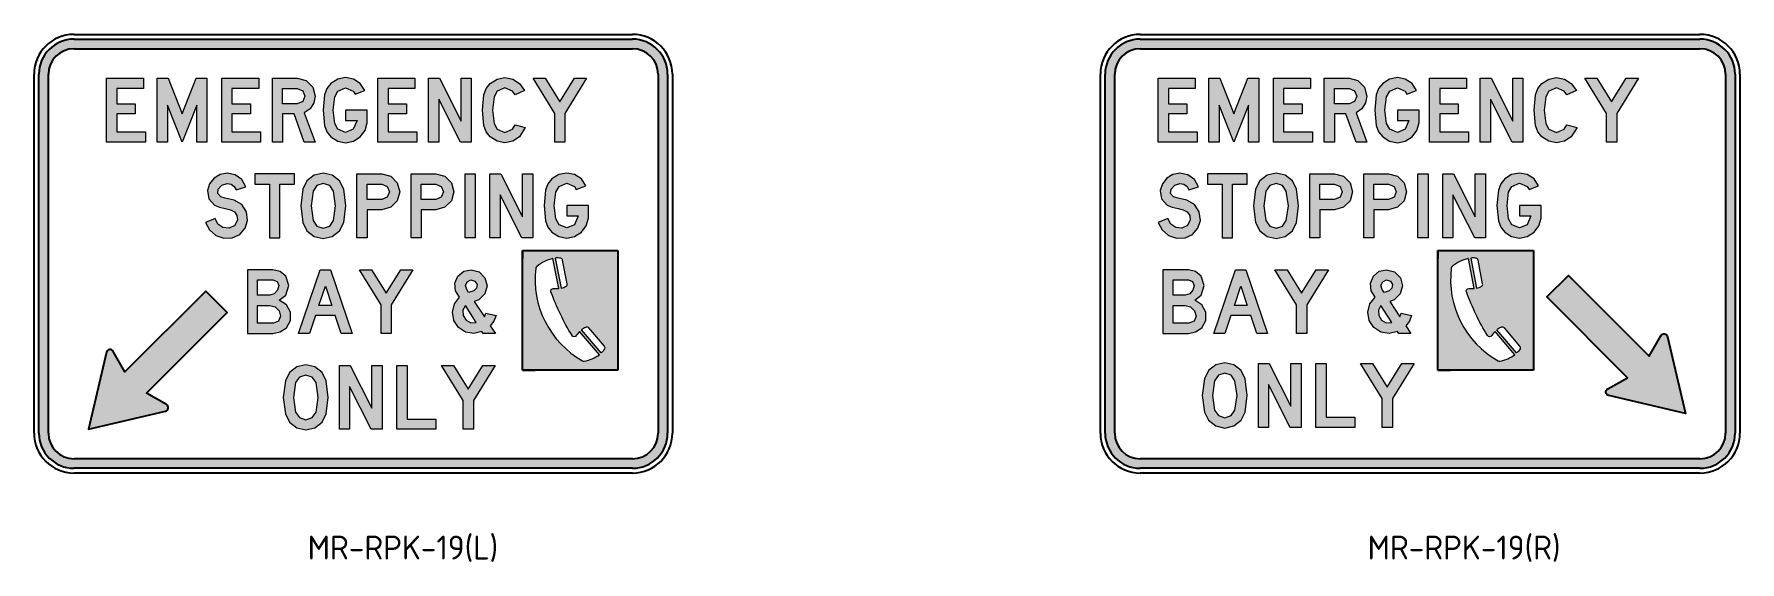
# Model space of a CAD drawing. Extents: x 42 to 327, y 159 to 248.
import ezdxf
from ezdxf.enums import TextEntityAlignment as Align

# ---------------------------------------------------------------- set-up
doc = ezdxf.new("R2010")
doc.units = 0
doc.layers.add('GSOUTLINE', color=7, linetype='CONTINUOUS', lineweight=0)
for name, color, linetype in [('L18', 4, 'CONTINUOUS'), ('L35', 3, 'CONTINUOUS'), ('T25', 1, 'CONTINUOUS')]:
    doc.layers.add(name, color=color, linetype=linetype)
doc.styles.add('ISO', font='iso3098b.shx')

msp = doc.modelspace()

# ---------------------------------------------------------------- texts
at = {"layer": 'L35', "style": 'ISO'}
for s, p in [('MR-RPK-19(L)', (103.9827505595058, 159.8682534009297)), ('MR-RPK-19(R)', (281.3511914515006, 159.8682534009297))]:
    msp.add_text(s, height=4, dxfattribs=at).set_placement(p, align=Align.CENTER)

# ---------------------------------------------------------------- blocks, each defined once
blk = doc.blocks.new('*U7')
at = {"layer": 'GSOUTLINE'}
for points in [[(86.09036311087402, 57.62801631426648, 0.06223295246991534), (79.50602133977739, 49.49799029944457, -0.5601292862678123), (71.267055978109, 49.55407911866656, -0.04703282868396851), (30.54306963283176, 134.1140106753981, -0.5223975615109303), (35.07322604160364, 140.6235419567552), (45.65990271439511, 140.6235419567552), (34.34842693472546, 198.8308644177272, 0.1192074332717026), (2.94254843344433, 183.3941651682124, 0.1905366460207875), (1.238835343489274, 180.2762717902359, 0.3041065385459457), (91.83466080447914, 0.548738908761683, 0.1739657417520793), (95.0512164172149, -2.664535259100376e-15, 0.1123792257229528), (124.5008027728278, 12.42789379385544)], [(53.09046753968269, 195.5413688950292, 0.2959908802951375), (49.438927982129, 199.3261089580125, 0.1016267208178149), (38.8125165576341, 199.5939636948551), (50.11089465406662, 141.4540401380162, 0.1251674938925978), (59.93100063537307, 145.0344998757987, 0.2995208989254589), (61.95085811225566, 149.9469989618982)], [(97.91405657670714, 66.11115847883903, -0.3270840644366833), (103.4680210153707, 64.78613411877109), (133.6506631227974, 29.26820895956693, -0.2961990961381627), (134.324670275032, 24.04936236419523, -0.1145505995363427), (127.775819863378, 15.87772313687669), (89.58443622402388, 60.82006784616445, -0.08413469352518603)]]:
    blk.add_lwpolyline(points, format="xyb", close=True, dxfattribs=at)

# ---------------------------------------------------------------- hatches: boundary and pattern name
at = {"layer": 'L18'}
h = msp.add_hatch(color=256, dxfattribs=at)
h.paths.add_polyline_path([(94.40334571458152, 240.4181665096162), (93.08844095861389, 240.1650297651518), (91.94932560852442, 239.4548405654047), (91.26726271371768, 238.5829251122497), (90.88755759702121, 237.5352202532167), (90.64145242879192, 234.9757265036328), (90.88755759702121, 232.4162327540489), (91.26726271371768, 231.3755594712511), (91.94932560852442, 230.496612441861), (93.08844095861389, 229.7864232421138), (94.40334571458152, 229.5403180738846), (95.71825047054904, 229.7864232421138), (96.85736582063862, 230.496612441861), (97.65193393520724, 231.5654120295993), (98.03163905190377, 232.8451589043913), (98.03163905190377, 234.9757265036328), (94.40334571458152, 234.9757265036328), (94.40334571458152, 233.2670534784985), (96.32296602676945, 233.2670534784985), (95.68309258937347, 231.776359316653), (94.40334571458152, 231.2419595227838), (93.12359883978957, 231.776359316653), (92.5891990459204, 232.7396852608645), (92.32903072522095, 234.9757265036328), (92.5891990459204, 237.2187993226363), (93.12359883978957, 238.1750936906127), (94.40334571458152, 238.7094934844819), (95.68309258937347, 238.1750936906127), (96.00654509618903, 237.6406938967436), (97.6027129015614, 238.2805673341395), (96.85736582063862, 239.4548405654047), (95.71825047054904, 240.1650297651518)])
h.paths.add_polyline_path([(86.32406462042786, 240.3126928660894), (87.82179035850857, 239.9118930206875), (88.91168467495231, 238.8219987042438), (89.31248452035413, 237.3242729661631), (89.08747408083025, 236.1851576160736), (88.4546322196694, 235.2077685193918), (87.49833785169301, 234.5468003532905), (89.31248452035413, 229.6457917174114), (87.49833785169301, 229.6457917174114), (85.78966482655869, 234.3358530662369), (83.87004451437076, 234.3358530662369), (83.87004451437076, 229.6457917174114), (82.16840306547158, 229.6457917174114), (82.16840306547158, 240.3126928660894)])
h.paths.add_polyline_path([(86.32406462042786, 238.6040198409551), (87.23113795475842, 238.2313463004937), (87.60381149521982, 237.3242729661631), (87.23113795475842, 236.4171996318325), (86.32406462042786, 236.0445260913712), (83.87004451437076, 236.0445260913712), (83.87004451437076, 238.6040198409551)], flags=16)
h.paths.add_polyline_path([(54.44289797039102, 240.3126928660894), (60.63068505729717, 240.3126928660894), (60.63068505729717, 238.6040198409551), (56.15157099552533, 238.6040198409551), (56.15157099552533, 236.0445260913712), (59.23843296274327, 236.0445260913712), (59.23843296274327, 234.3358530662369), (56.15157099552533, 234.3358530662369), (56.15157099552533, 231.3474331663106), (60.94710598787759, 231.3474331663106), (60.94710598787759, 229.6457917174114), (54.44289797039102, 229.6457917174114)])
h.paths.add_polyline_path([(62.91594733371136, 240.3126928660894), (64.73009400237248, 240.3126928660894), (67.07160888866764, 234.3358530662369), (69.42015535119788, 240.3126928660894), (71.234302019859, 240.3126928660894), (71.234302019859, 229.6457917174114), (69.52562899472468, 229.6457917174114), (69.52562899472468, 235.8265472280824), (67.07160888866764, 229.6457917174114), (64.62462035884568, 235.8265472280824), (64.62462035884568, 229.6457917174114), (62.91594733371136, 229.6457917174114)])
h.paths.add_polyline_path([(73.69535370215124, 240.3126928660894), (79.87610921282226, 240.3126928660894), (79.87610921282226, 238.6040198409551), (75.39699515105042, 238.6040198409551), (75.39699515105042, 236.0445260913712), (78.4908886945035, 236.0445260913712), (78.4908886945035, 234.3358530662369), (75.39699515105042, 234.3358530662369), (75.39699515105042, 231.3474331663106), (80.19956171963781, 231.3474331663106), (80.19956171963781, 229.6457917174114), (73.69535370215124, 229.6457917174114)])
h.paths.add_polyline_path([(99.78250153444878, 240.3126928660894), (105.9702886213549, 240.3126928660894), (105.9702886213549, 238.6040198409551), (101.4911745595831, 238.6040198409551), (101.4911745595831, 236.0445260913712), (104.5850681030362, 236.0445260913712), (104.5850681030362, 234.3358530662369), (101.4911745595831, 234.3358530662369), (101.4911745595831, 231.3474331663106), (106.2867095519354, 231.3474331663106), (106.2867095519354, 229.6457917174114), (99.78250153444878, 229.6457917174114)])
h.paths.add_polyline_path([(108.2555508977691, 240.3126928660894), (110.0696975664302, 240.3126928660894), (113.6909593275174, 233.1615798349717), (113.6909593275174, 240.3126928660894), (115.3996323526517, 240.3126928660894), (115.3996323526517, 229.6457917174114), (113.5854856839906, 229.6457917174114), (109.9642239229034, 236.7898731722939), (109.9642239229034, 229.6457917174114), (108.2555508977691, 229.6457917174114)])
h.paths.add_polyline_path([(121.0248933407481, 240.4181665096162), (122.3397980967157, 240.1650297651518), (123.4789134468052, 239.4548405654047), (124.3297341712548, 238.2805673341395), (122.7335663658824, 237.5352202532167), (122.3046402155401, 238.1750936906127), (121.0248933407481, 238.7094934844819), (119.7451464659562, 238.1750936906127), (119.210746672087, 237.2187993226363), (118.9505783513875, 234.9757265036328), (119.210746672087, 232.7396852608645), (119.7451464659562, 231.776359316653), (121.0248933407481, 231.2419595227838), (122.3046402155401, 231.776359316653), (122.7335663658824, 232.5217063975757), (124.4352078147816, 232.0998118234685), (123.4789134468052, 230.496612441861), (122.3397980967157, 229.7864232421138), (121.0248933407481, 229.5403180738846), (119.7099885847806, 229.7864232421138), (118.570873234691, 230.496612441861), (117.8888103398843, 231.3755594712511), (117.5091052231878, 232.4162327540489), (117.2630000549586, 234.9757265036328), (117.5091052231878, 237.5352202532167), (117.8888103398843, 238.5829251122497), (118.570873234691, 239.4548405654047), (119.7099885847806, 240.1650297651518)])
h.paths.add_polyline_path([(125.7336297344049, 240.3126928660894), (127.7587236901196, 240.3126928660894), (130.2057122199416, 236.3609470219516), (132.6597323259987, 240.3126928660894), (134.6848262817134, 240.3126928660894), (131.0635645206263, 234.4413267097637), (131.0635645206263, 229.6457917174114), (129.354891495492, 229.6457917174114), (129.354891495492, 234.4413267097637)])
h = msp.add_hatch(color=256, dxfattribs=at)
h.paths.add_polyline_path([(270.2013579565243, 240.4181665096162), (268.8864532005567, 240.1650297651519), (267.7473378504672, 239.4548405654047), (267.0652749556605, 238.5829251122498), (266.685569838964, 237.5352202532168), (266.4394646707347, 234.9757265036329), (266.685569838964, 232.416232754049), (267.0652749556605, 231.3755594712511), (267.7473378504672, 230.4966124418611), (268.8864532005567, 229.7864232421139), (270.2013579565243, 229.5403180738847), (271.5162627124918, 229.7864232421139), (272.6553780625814, 230.4966124418611), (273.44994617715, 231.5654120295994), (273.8296512938466, 232.8451589043914), (273.8296512938466, 234.9757265036329), (270.2013579565243, 234.9757265036329), (270.2013579565243, 233.2670534784986), (272.1209782687122, 233.2670534784986), (271.4811048313163, 231.776359316653), (270.2013579565243, 231.2419595227838), (268.9216110817324, 231.776359316653), (268.3872112878632, 232.7396852608645), (268.1270429671637, 234.9757265036329), (268.3872112878632, 237.2187993226364), (268.9216110817324, 238.1750936906128), (270.2013579565243, 238.7094934844819), (271.4811048313163, 238.1750936906128), (271.8045573381318, 237.6406938967436), (273.4007251435042, 238.2805673341396), (272.6553780625814, 239.4548405654047), (271.5162627124918, 240.1650297651519)])
h.paths.add_polyline_path([(262.1220768623706, 240.3126928660894), (263.6198026004514, 239.9118930206876), (264.7096969168951, 238.8219987042439), (265.1104967622969, 237.3242729661632), (264.885486322773, 236.1851576160736), (264.2526444616122, 235.2077685193919), (263.2963500936358, 234.5468003532905), (265.1104967622969, 229.6457917174115), (263.2963500936358, 229.6457917174115), (261.5876770685015, 234.3358530662369), (259.6680567563135, 234.3358530662369), (259.6680567563135, 229.6457917174115), (257.9664153074144, 229.6457917174115), (257.9664153074144, 240.3126928660894)])
h.paths.add_polyline_path([(262.1220768623706, 238.6040198409551), (263.0291501967012, 238.2313463004937), (263.4018237371626, 237.3242729661632), (263.0291501967012, 236.4171996318326), (262.1220768623706, 236.0445260913712), (259.6680567563135, 236.0445260913712), (259.6680567563135, 238.6040198409551)], flags=16)
h.paths.add_polyline_path([(230.2409102123339, 240.3126928660894), (236.42869729924, 240.3126928660894), (236.42869729924, 238.6040198409551), (231.9495832374681, 238.6040198409551), (231.9495832374681, 236.0445260913712), (235.0364452046861, 236.0445260913712), (235.0364452046861, 234.3358530662369), (231.9495832374681, 234.3358530662369), (231.9495832374681, 231.3474331663107), (236.7451182298203, 231.3474331663107), (236.7451182298203, 229.6457917174115), (230.2409102123339, 229.6457917174115)])
h.paths.add_polyline_path([(238.7139595756542, 240.3126928660894), (240.5281062443153, 240.3126928660894), (242.8696211306104, 234.3358530662369), (245.2181675931407, 240.3126928660894), (247.0323142618018, 240.3126928660894), (247.0323142618018, 229.6457917174115), (245.3236412366675, 229.6457917174115), (245.3236412366675, 235.8265472280825), (242.8696211306104, 229.6457917174115), (240.4226326007884, 235.8265472280825), (240.4226326007884, 229.6457917174115), (238.7139595756542, 229.6457917174115)])
h.paths.add_polyline_path([(249.493365944094, 240.3126928660894), (255.674121454765, 240.3126928660894), (255.674121454765, 238.6040198409551), (251.1950073929932, 238.6040198409551), (251.1950073929932, 236.0445260913712), (254.2889009364463, 236.0445260913712), (254.2889009364463, 234.3358530662369), (251.1950073929932, 234.3358530662369), (251.1950073929932, 231.3474331663107), (255.9975739615806, 231.3474331663107), (255.9975739615806, 229.6457917174115), (249.493365944094, 229.6457917174115)])
h.paths.add_polyline_path([(275.5805137763916, 240.3126928660894), (281.7683008632977, 240.3126928660894), (281.7683008632977, 238.6040198409551), (277.2891868015259, 238.6040198409551), (277.2891868015259, 236.0445260913712), (280.383080344979, 236.0445260913712), (280.383080344979, 234.3358530662369), (277.2891868015259, 234.3358530662369), (277.2891868015259, 231.3474331663107), (282.0847217938781, 231.3474331663107), (282.0847217938781, 229.6457917174115), (275.5805137763916, 229.6457917174115)])
h.paths.add_polyline_path([(284.0535631397119, 240.3126928660894), (285.867709808373, 240.3126928660894), (289.4889715694601, 233.1615798349718), (289.4889715694601, 240.3126928660894), (291.1976445945945, 240.3126928660894), (291.1976445945945, 229.6457917174115), (289.3834979259333, 229.6457917174115), (285.7622361648462, 236.789873172294), (285.7622361648462, 229.6457917174115), (284.0535631397119, 229.6457917174115)])
h.paths.add_polyline_path([(296.8229055826909, 240.4181665096162), (298.1378103386585, 240.1650297651519), (299.276925688748, 239.4548405654047), (300.1277464131976, 238.2805673341396), (298.5315786078252, 237.5352202532168), (298.1026524574829, 238.1750936906128), (296.8229055826909, 238.7094934844819), (295.543158707899, 238.1750936906128), (295.0087589140298, 237.2187993226364), (294.7485905933303, 234.9757265036329), (295.0087589140298, 232.7396852608645), (295.543158707899, 231.776359316653), (296.8229055826909, 231.2419595227838), (298.1026524574829, 231.776359316653), (298.5315786078252, 232.5217063975758), (300.2332200567244, 232.0998118234685), (299.276925688748, 230.4966124418611), (298.1378103386585, 229.7864232421139), (296.8229055826909, 229.5403180738847), (295.5080008267234, 229.7864232421139), (294.3688854766338, 230.4966124418611), (293.6868225818271, 231.3755594712511), (293.3071174651306, 232.416232754049), (293.0610122969014, 234.9757265036329), (293.3071174651306, 237.5352202532168), (293.6868225818271, 238.5829251122498), (294.3688854766338, 239.4548405654047), (295.5080008267234, 240.1650297651519)])
h.paths.add_polyline_path([(301.5316419763477, 240.3126928660894), (303.5567359320624, 240.3126928660894), (306.0037244618844, 236.3609470219517), (308.4577445679415, 240.3126928660894), (310.4828385236562, 240.3126928660894), (306.8615767625691, 234.4413267097637), (306.8615767625691, 229.6457917174115), (305.1529037374348, 229.6457917174115), (305.1529037374348, 234.4413267097637)])
h = msp.add_hatch(color=256, dxfattribs=at)
h.paths.add_polyline_path([(110.7741848925722, 221.3313045423982), (110.4015113521108, 220.4242312080676), (109.4944380177803, 220.0445260913712), (107.0404179117232, 220.0445260913712), (107.0404179117232, 222.6110514171901), (109.4944380177803, 222.6110514171901), (110.4015113521108, 222.2313463004937)], flags=16)
h.paths.add_polyline_path([(74.6107883153469, 222.7165250607169), (75.25769332897801, 222.6040198409551), (75.79209312284718, 222.2243147242585), (76.1085140534276, 221.6477254729786), (77.70468185879997, 222.1821252668478), (77.05074526893378, 223.3774932268183), (75.95381937625496, 224.172061341387), (74.6107883153469, 224.4181665096162), (73.43651508408175, 224.2142507987977), (72.4169365299893, 223.6025036663422), (71.67158944906646, 222.6743356033062), (71.3059474848402, 221.5422518294518), (71.52392634812895, 220.1359365824277), (72.48022071610535, 219.0882317233948), (73.33104144055494, 218.7647792165792), (74.29436738476647, 218.5538319295256), (75.14518810921606, 218.3428846424719), (75.81318785155253, 217.9983374069511), (76.23508242565975, 217.3795586982604), (76.31946134048121, 216.6342116173377), (75.86240888519836, 215.7060435543017), (74.93424082216245, 215.2489910990189), (73.90763069183487, 215.3614963187808), (73.06384154362036, 215.9380855700607), (72.58569435963216, 216.8451589043913), (70.98952655425978, 216.2052854669953), (71.65049472036111, 214.960696473379), (72.71929430809945, 214.0465915628133), (74.05529379277237, 213.5895391075304), (75.46864061603162, 213.6457917174114), (76.70619803341287, 214.2153493924562), (77.6062397915083, 215.2278963703135), (78.0211027893804, 216.5287379738108), (77.83828180726726, 217.9772426782457), (77.03668211646351, 219.1937053669216), (75.78506154661204, 219.9390524478443), (74.29436738476647, 220.2625049546598), (73.54902030384369, 220.4734522417135), (73.05680996738528, 221.0219151880529), (73.12009415350133, 221.7531991165055), (73.73887286219195, 222.4282304350771)])
h.paths.add_polyline_path([(90.6779400125975, 213.5403180738846), (92.18269732691334, 213.8778337331703), (93.39916001558919, 214.8270965249116), (94.088254486631, 216.2052854669953), (94.43983329838704, 218.9827580798679), (94.088254486631, 221.7531991165055), (93.39916001558919, 223.1384196348242), (92.18269732691334, 224.0876824265655), (90.6779400125975, 224.4181665096162), (89.16615112204659, 224.0876824265655), (87.94968843337074, 223.1384196348242), (87.26059396232893, 221.7531991165055), (86.91604672680796, 218.9827580798679), (87.26059396232893, 216.2052854669953), (87.94968843337074, 214.8270965249116), (89.16615112204659, 213.8778337331703)])
h.paths.add_polyline_path([(90.6779400125975, 215.2489910990189), (91.73970802410076, 215.60760148701), (92.37958146149674, 216.5287379738108), (92.73116027325273, 218.9827580798679), (92.37958146149674, 221.436778185925), (91.73970802410076, 222.3579146727258), (90.6779400125975, 222.7165250607169), (89.60914042485916, 222.3579146727258), (88.96926698746324, 221.436778185925), (88.62471975194228, 218.9827580798679), (88.96926698746324, 216.5287379738108), (89.60914042485916, 215.60760148701)], flags=16)
h.paths.add_polyline_path([(100.4588625556503, 224.3126928660893), (101.956588293731, 223.9189245969226), (103.0464826101747, 222.8219987042438), (103.4402508793414, 221.3313045423982), (103.0464826101747, 219.8335788043175), (101.956588293731, 218.7366529116387), (100.4588625556503, 218.3428846424719), (98.00484244959318, 218.3428846424719), (98.00484244959318, 213.6457917174114), (96.303201000694, 213.6457917174114), (96.303201000694, 224.3126928660893)])
h.paths.add_polyline_path([(101.7386094304422, 221.3313045423982), (101.3659358899808, 220.4242312080676), (100.4588625556503, 220.0445260913712), (98.00484244959318, 220.0445260913712), (98.00484244959318, 222.6110514171901), (100.4588625556503, 222.6110514171901), (101.3659358899808, 222.2313463004937)], flags=16)
h.paths.add_polyline_path([(109.4944380177803, 224.3126928660893), (110.992163755861, 223.9189245969226), (112.0820580723047, 222.8219987042438), (112.4828579177066, 221.3313045423982), (112.0820580723047, 219.8335788043175), (110.992163755861, 218.7366529116387), (109.4944380177803, 218.3428846424719), (107.0404179117232, 218.3428846424719), (107.0404179117232, 213.6457917174114), (105.338776462824, 213.6457917174114), (105.338776462824, 224.3126928660893)])
h.paths.add_polyline_path([(131.3543048135955, 224.4713520652884), (130.039400057628, 224.2252468970591), (128.9002847075384, 223.5150576973119), (128.2182218127317, 222.6361106679219), (127.8385166960352, 221.595437385124), (127.592411527806, 219.0359436355401), (127.8385166960352, 216.4764498859562), (128.2182218127317, 215.4287450269232), (128.9002847075384, 214.5568295737683), (130.039400057628, 213.839608797786), (131.3543048135955, 213.5935036295568), (132.669209569563, 213.839608797786), (133.8083249196526, 214.5568295737683), (134.6028930342212, 215.6185975852715), (134.9825981509177, 216.8983444600635), (134.9825981509177, 219.0359436355401), (131.3543048135955, 219.0359436355401), (131.3543048135955, 217.3272706104058), (133.2739251257834, 217.3272706104058), (132.6340516883874, 215.8365764485603), (131.3543048135955, 215.3021766546911), (130.0745579388035, 215.8365764485603), (129.5401581449344, 216.7928708165367), (129.2799898242349, 219.0359436355401), (129.5401581449344, 221.2719848783085), (130.0745579388035, 222.23531082252), (131.3543048135955, 222.7697106163891), (132.6340516883874, 222.23531082252), (132.957504195203, 221.7009110286508), (134.5536720005754, 222.3407844660468), (133.8083249196526, 223.5150576973119), (132.669209569563, 224.2252468970591)])
h.paths.add_polyline_path([(79.23053390182116, 224.3126928660893), (79.23053390182116, 222.6110514171901), (81.68455400787826, 222.6110514171901), (81.68455400787826, 213.6457917174114), (83.38619545677744, 213.6457917174114), (83.38619545677744, 222.6110514171901), (85.84021556283454, 222.6110514171901), (85.84021556283454, 224.3126928660893)])
h.paths.add_polyline_path([(114.374351924954, 224.3126928660893), (116.0759933738532, 224.3126928660893), (116.0759933738532, 213.6457917174114), (114.374351924954, 213.6457917174114)])
h.paths.add_polyline_path([(118.5370450561454, 224.3126928660893), (120.3511917248065, 224.3126928660893), (123.9794850621288, 217.1686114112068), (123.9794850621288, 224.3126928660893), (125.681126511028, 224.3126928660893), (125.681126511028, 213.6457917174114), (123.874011418602, 213.6457917174114), (120.2457180812797, 220.796904748529), (120.2457180812797, 213.6457917174114), (118.5370450561454, 213.6457917174114)])
h = msp.add_hatch(color=256, dxfattribs=at)
h.paths.add_polyline_path([(270.0255685506463, 221.3313045423983), (269.6528950101849, 220.4242312080677), (268.7458216758543, 220.0445260913712), (266.2918015697973, 220.0445260913712), (266.2918015697973, 222.6110514171902), (268.7458216758543, 222.6110514171902), (269.6528950101849, 222.2313463004937)], flags=16)
h.paths.add_polyline_path([(233.862171973421, 222.716525060717), (234.5090769870521, 222.6040198409551), (235.0434767809213, 222.2243147242586), (235.3598977115017, 221.6477254729787), (236.956065516874, 222.1821252668479), (236.3021289270079, 223.3774932268184), (235.205203034329, 224.172061341387), (233.862171973421, 224.4181665096162), (232.6878987421558, 224.2142507987977), (231.6683201880634, 223.6025036663422), (230.9229731071405, 222.6743356033063), (230.5573311429143, 221.5422518294519), (230.775310006203, 220.1359365824278), (231.7316043741794, 219.0882317233948), (232.582425098629, 218.7647792165793), (233.5457510428405, 218.5538319295256), (234.3965717672901, 218.342884642472), (235.0645715096265, 217.9983374069511), (235.4864660837338, 217.3795586982605), (235.5708449985553, 216.6342116173377), (235.1137925432724, 215.7060435543018), (234.1856244802365, 215.248991099019), (233.159014349909, 215.3614963187809), (232.3152252016944, 215.9380855700608), (231.8370780177062, 216.8451589043913), (230.2409102123339, 216.2052854669953), (230.9018783784351, 214.960696473379), (231.9706779661735, 214.0465915628133), (233.3066774508465, 213.5895391075305), (234.7200242741057, 213.6457917174114), (235.957581691487, 214.2153493924562), (236.8576234495824, 215.2278963703136), (237.2724864474545, 216.5287379738109), (237.0896654653413, 217.9772426782457), (236.2880657745376, 219.1937053669216), (235.0364452046861, 219.9390524478444), (233.5457510428405, 220.2625049546599), (232.8004039619178, 220.4734522417136), (232.3081936254593, 221.021915188053), (232.3714778115754, 221.7531991165055), (232.990256520266, 222.4282304350771)])
h.paths.add_polyline_path([(249.9293236706716, 213.5403180738846), (251.4340809849875, 213.8778337331704), (252.6505436736633, 214.8270965249117), (253.339638144705, 216.2052854669953), (253.6912169564611, 218.982758079868), (253.339638144705, 221.7531991165055), (252.6505436736633, 223.1384196348243), (251.4340809849875, 224.0876824265656), (249.9293236706716, 224.4181665096162), (248.4175347801207, 224.0876824265656), (247.2010720914448, 223.1384196348243), (246.511977620403, 221.7531991165055), (246.167430384882, 218.982758079868), (246.511977620403, 216.2052854669953), (247.2010720914448, 214.8270965249117), (248.4175347801207, 213.8778337331704)])
h.paths.add_polyline_path([(249.9293236706716, 215.248991099019), (250.9910916821748, 215.6076014870101), (251.6309651195708, 216.5287379738109), (251.9825439313268, 218.982758079868), (251.6309651195708, 221.4367781859251), (250.9910916821748, 222.3579146727259), (249.9293236706716, 222.716525060717), (248.8605240829333, 222.3579146727259), (248.2206506455373, 221.4367781859251), (247.8761034100164, 218.982758079868), (248.2206506455373, 216.5287379738109), (248.8605240829333, 215.6076014870101)], flags=16)
h.paths.add_polyline_path([(259.7102462137244, 224.3126928660894), (261.2079719518051, 223.9189245969227), (262.2978662682487, 222.8219987042438), (262.6916345374155, 221.3313045423983), (262.2978662682487, 219.8335788043176), (261.2079719518051, 218.7366529116388), (259.7102462137244, 218.342884642472), (257.2562261076673, 218.342884642472), (257.2562261076673, 213.6457917174114), (255.5545846587681, 213.6457917174114), (255.5545846587681, 224.3126928660894)])
h.paths.add_polyline_path([(260.9899930885163, 221.3313045423983), (260.6173195480549, 220.4242312080677), (259.7102462137244, 220.0445260913712), (257.2562261076673, 220.0445260913712), (257.2562261076673, 222.6110514171902), (259.7102462137244, 222.6110514171902), (260.6173195480549, 222.2313463004937)], flags=16)
h.paths.add_polyline_path([(268.7458216758543, 224.3126928660894), (270.2435474139351, 223.9189245969227), (271.3334417303788, 222.8219987042438), (271.7342415757807, 221.3313045423983), (271.3334417303788, 219.8335788043176), (270.2435474139351, 218.7366529116388), (268.7458216758543, 218.342884642472), (266.2918015697973, 218.342884642472), (266.2918015697973, 213.6457917174114), (264.5901601208981, 213.6457917174114), (264.5901601208981, 224.3126928660894)])
h.paths.add_polyline_path([(290.6056884716696, 224.4713520652884), (289.290783715702, 224.2252468970592), (288.1516683656125, 223.515057697312), (287.4696054708058, 222.6361106679219), (287.0899003541093, 221.5954373851241), (286.8437951858801, 219.0359436355401), (287.0899003541093, 216.4764498859563), (287.4696054708058, 215.4287450269233), (288.1516683656125, 214.5568295737683), (289.290783715702, 213.839608797786), (290.6056884716696, 213.5935036295568), (291.9205932276371, 213.839608797786), (293.0597085777267, 214.5568295737683), (293.8542766922953, 215.6185975852715), (294.2339818089918, 216.8983444600635), (294.2339818089918, 219.0359436355401), (290.6056884716696, 219.0359436355401), (290.6056884716696, 217.3272706104059), (292.5253087838575, 217.3272706104059), (291.8854353464615, 215.8365764485603), (290.6056884716696, 215.3021766546911), (289.3259415968776, 215.8365764485603), (288.7915418030084, 216.7928708165367), (288.531373482309, 219.0359436355401), (288.7915418030084, 221.2719848783085), (289.3259415968776, 222.23531082252), (290.6056884716696, 222.7697106163892), (291.8854353464615, 222.23531082252), (292.2088878532771, 221.7009110286509), (293.8050556586495, 222.3407844660468), (293.0597085777267, 223.515057697312), (291.9205932276371, 224.2252468970592)])
h.paths.add_polyline_path([(238.4819175598952, 224.3126928660894), (238.4819175598952, 222.6110514171902), (240.9359376659524, 222.6110514171902), (240.9359376659524, 213.6457917174114), (242.6375791148516, 213.6457917174114), (242.6375791148516, 222.6110514171902), (245.0915992209086, 222.6110514171902), (245.0915992209086, 224.3126928660894)])
h.paths.add_polyline_path([(273.6257355830281, 224.3126928660894), (275.3273770319273, 224.3126928660894), (275.3273770319273, 213.6457917174114), (273.6257355830281, 213.6457917174114)])
h.paths.add_polyline_path([(277.7884287142195, 224.3126928660894), (279.6025753828806, 224.3126928660894), (283.2308687202029, 217.1686114112069), (283.2308687202029, 224.3126928660894), (284.932510169102, 224.3126928660894), (284.932510169102, 213.6457917174114), (283.1253950766761, 213.6457917174114), (279.4971017393538, 220.7969047485291), (279.4971017393538, 213.6457917174114), (277.7884287142195, 213.6457917174114)])
h = msp.add_hatch(color=256, dxfattribs=at)
h.dxf.hatch_style = 1
h.paths.add_polyline_path([(123.9538945924487, 191.5398140286525), (139.9256209924487, 191.5398140286525), (139.9256209924487, 211.5044720286525), (123.9538945924487, 211.5044720286525)])
h.paths.add_polyline_path([(134.5446698000029, 198.7259974075446, -0.3270840644366853), (135.0240098749758, 198.6116399457514), (137.6289509203197, 195.5462323262543, -0.2961990961382898), (137.6871217355007, 195.0958149089435, -0.1145505995363237), (137.1219170997895, 194.3905539727003), (133.8257741555591, 198.2693449012918, -0.0841346935251868)], flags=16)
h.paths.add_polyline_path([(126.2219082165132, 208.7404256583469, -0.1257621354994356), (129.0585789157733, 210.1804952707751), (130.0348263707508, 205.1568580796215), (129.1211333779179, 205.1568580796215, 0.5223975615109465), (128.7301540087482, 204.5950469180802, 0.04703282868396845), (132.2448755888954, 197.2970232487279, 0.5601292862678267), (132.9559471698852, 197.2921824509324, -0.0622329524699138), (133.5242149204371, 197.9938519201042), (136.8392636987713, 194.0928132373769, -0.1185237938649678), (134.148866234153, 192.9956945638943, -0.3095457821020832)], flags=16)
h.paths.add_polyline_path([(130.4189733766649, 205.2285349988504), (129.443856329441, 210.2463552647937, -0.1016267208178118), (130.3609786670366, 210.223237812196, -0.2959908802951431), (130.6761281903392, 209.8965922951823), (131.4408324530782, 205.9615277222177, -0.299520898925479), (131.2665067718291, 205.5375499120894, -0.1251674938925912)], flags=16)
h = msp.add_hatch(color=256, dxfattribs=at)
h.dxf.hatch_style = 1
h.paths.add_polyline_path([(276.9678863224486, 191.5398140286526), (292.9396127224485, 191.5398140286526), (292.9396127224485, 211.5044720286526), (276.9678863224486, 211.5044720286526)])
h.paths.add_polyline_path([(279.2150164984721, 208.5791238685316, -0.1905366460207871), (279.3620570438862, 208.848216561159, -0.1192074332717003), (282.0725706457731, 210.1804952707751), (283.0488181007507, 205.1568580796215), (282.1351251079178, 205.1568580796215, 0.5223975615109341), (281.7441457387481, 204.5950469180803, 0.04703282868396844), (285.2588673188953, 197.297023248728, 0.5601292862678166), (285.9699388998851, 197.2921824509324, -0.06223295246991506), (286.538206650437, 197.9938519201043), (289.8532554287712, 194.092813237377, -0.1123792257229523), (287.3115814430052, 193.0202122856259, -0.1739657417520745), (287.0339736142928, 193.0675717083538, -0.3041065385459471)], flags=16)
h.paths.add_polyline_path([(286.839765885559, 198.2693449012919, -0.08413469352518665), (287.5586615300028, 198.7259974075447, -0.3270840644366886), (288.0380016049757, 198.6116399457514), (290.6429426503195, 195.5462323262543, -0.2961990961382958), (290.7011134655006, 195.0958149089435, -0.1145505995363154), (290.1359088297893, 194.3905539727003)], flags=16)
h.paths.add_polyline_path([(283.4329651066648, 205.2285349988505), (282.4578480594408, 210.2463552647938, -0.1016267208178118), (283.3749703970365, 210.2232378121961, -0.2959908802951479), (283.6901199203391, 209.8965922951823), (284.454824183078, 205.9615277222178, -0.2995208989254676), (284.2804985018288, 205.5375499120894, -0.1251674938925928)], flags=16)
h = msp.add_hatch(color=256, dxfattribs=at)
h.paths.add_polyline_path([(114.6410703533552, 205.0078520355827), (114.4441862187718, 205.668820201684), (114.7324808444118, 206.3016620628449), (115.3582911293375, 206.5899566884848), (116.026290871674, 206.3930725539014), (116.3708381071949, 205.8516411837971), (116.2864591923735, 205.2187993226363), (115.8083120083853, 204.7898731722939), (114.9574912839357, 204.4734522417135)], flags=16)
h.paths.add_polyline_path([(119.4366053457075, 197.6457917174114), (117.4115113899928, 197.6457917174114), (117.193532526704, 197.9692442242269), (115.8223751608555, 197.6387601411763), (114.4371546425367, 197.8848653094055), (113.2628814112716, 198.6583386952688), (112.4894080254084, 199.8466750790042), (112.2643975858845, 201.238927173558), (112.6019132451702, 202.6100845394066), (113.4667971220901, 203.7281051607907), (112.7847342272834, 204.7969047485291), (112.6792605837566, 206.0625884708508), (113.171470920215, 207.2298301258808), (114.1418284406617, 208.0454929691548), (115.386417434278, 208.3126928660894), (116.722416918951, 207.940019325628), (117.6998060156327, 206.948567076476), (118.0373216749185, 205.6055360155679), (117.6646481344571, 204.2625049546599), (116.66616430907, 203.2991790104484), (115.9137856519121, 202.9757265036328), (117.6224586770464, 200.4162327540489), (117.8334059641, 201.0561061914449), (119.5420789892343, 200.6342116173377), (119.1975317537134, 199.7060435543017), (118.5857846212579, 198.9255385922033)])
h.paths.add_polyline_path([(81.71923042052049, 202.3358530662368), (82.63333533108619, 202.0967794742427), (83.29430349718751, 201.4358113081414), (83.53337708918161, 200.5287379738108), (83.19586142989584, 199.6919804018315), (82.35910385791647, 199.3544647425457), (79.69413646480575, 199.3544647425457), (79.69413646480575, 202.3358530662368)], flags=16)
h.paths.add_polyline_path([(82.25363021438966, 206.6040198409551), (82.93569310919634, 206.3227567915503), (83.21695615860119, 205.6477254729787), (83.0200720240178, 204.8742520871154), (82.47864065391354, 204.2976628358355), (81.71923042052049, 204.0445260913712), (79.69413646480575, 204.0445260913712), (79.69413646480575, 206.6040198409551)], flags=16)
h.paths.add_polyline_path([(77.99249501590657, 208.3126928660894), (77.99249501590657, 197.6457917174114), (82.25363021438966, 197.6457917174114), (83.4700929030655, 197.8989284618758), (84.49670303339315, 198.6091176616229), (85.17876592819982, 199.8255803502988), (85.17876592819982, 201.2248640210878), (84.49670303339315, 202.4483582859988), (83.322429802128, 203.1937053669216), (84.3841978136312, 204.0445260913712), (84.91859760750037, 205.6477254729787), (84.3841978136312, 207.243893278351), (83.44899817436016, 208.0314298166846), (82.25363021438966, 208.3126928660894)])
h.paths.add_polyline_path([(116.2372381587276, 199.4599383860725), (114.4230914900665, 202.3358530662368), (114.0222916446646, 201.5342533754331), (114.0644811020753, 200.6342116173377), (114.5426282860635, 199.8677698077095), (115.3371964006322, 199.4388436573672)], flags=16)
h.paths.add_polyline_path([(92.0767422148532, 202.3358530662368), (89.94617461561165, 202.3358530662368), (91.01497420334994, 205.5352202532167)], flags=16)
h.paths.add_polyline_path([(86.53586014157815, 197.6457917174114), (90.15712190266527, 208.3126928660894), (91.86579492779958, 208.3126928660894), (95.49408826512177, 197.6457917174114), (93.67994159646065, 197.6457917174114), (92.66739461860328, 200.6342116173377), (89.36255378809659, 200.6342116173377), (88.35000681023922, 197.6457917174114)])
h.paths.add_polyline_path([(96.71576359633434, 208.3126928660894), (98.74085755204908, 208.3126928660894), (101.187846081871, 204.3679785981867), (103.6418661879281, 208.3126928660894), (105.6669601436429, 208.3126928660894), (102.0456983825558, 202.4483582859988), (102.0456983825558, 197.6457917174114), (100.3370253574215, 197.6457917174114), (100.3370253574215, 202.4483582859988)])
h = msp.add_hatch(color=256, dxfattribs=at)
h.paths.add_polyline_path([(267.6550620833552, 205.0078520355827), (267.4581779487717, 205.6688202016841), (267.7464725744116, 206.3016620628449), (268.3722828593374, 206.5899566884849), (269.0402826016738, 206.3930725539015), (269.3848298371948, 205.8516411837972), (269.3004509223733, 205.2187993226364), (268.8223037383852, 204.789873172294), (267.9714830139355, 204.4734522417136)], flags=16)
h.paths.add_polyline_path([(272.4505970757074, 197.6457917174114), (270.4255031199927, 197.6457917174114), (270.2075242567038, 197.969244224227), (268.8363668908553, 197.6387601411763), (267.4511463725366, 197.8848653094055), (266.2768731412714, 198.6583386952688), (265.5033997554082, 199.8466750790042), (265.2783893158843, 201.2389271735581), (265.6159049751702, 202.6100845394066), (266.4807888520899, 203.7281051607908), (265.7987259572832, 204.7969047485291), (265.6932523137564, 206.0625884708508), (266.1854626502149, 207.2298301258809), (267.1558201706616, 208.0454929691549), (268.400409164278, 208.3126928660894), (269.7364086489508, 207.940019325628), (270.7137977456326, 206.948567076476), (271.0513134049183, 205.605536015568), (270.6786398644569, 204.26250495466), (269.6801560390699, 203.2991790104484), (268.9277773819119, 202.9757265036329), (270.6364504070463, 200.416232754049), (270.8473976940999, 201.0561061914449), (272.5560707192341, 200.6342116173377), (272.2115234837133, 199.7060435543018), (271.5997763512577, 198.9255385922034)])
h.paths.add_polyline_path([(234.7332221505204, 202.3358530662369), (235.6473270610861, 202.0967794742428), (236.3082952271874, 201.4358113081415), (236.5473688191815, 200.5287379738109), (236.2098531598958, 199.6919804018316), (235.3730955879163, 199.3544647425458), (232.7081281948056, 199.3544647425458), (232.7081281948056, 202.3358530662369)], flags=16)
h.paths.add_polyline_path([(235.2676219443895, 206.6040198409551), (235.9496848391962, 206.3227567915503), (236.2309478886011, 205.6477254729787), (236.0340637540177, 204.8742520871155), (235.4926323839134, 204.2976628358356), (234.7332221505204, 204.0445260913712), (232.7081281948056, 204.0445260913712), (232.7081281948056, 206.6040198409551)], flags=16)
h.paths.add_polyline_path([(231.0064867459064, 208.3126928660894), (231.0064867459064, 197.6457917174114), (235.2676219443895, 197.6457917174114), (236.4840846330654, 197.8989284618758), (237.510694763393, 198.609117661623), (238.1927576581997, 199.8255803502988), (238.1927576581997, 201.2248640210879), (237.510694763393, 202.4483582859988), (236.3364215321279, 203.1937053669216), (237.3981895436311, 204.0445260913712), (237.9325893375002, 205.6477254729787), (237.3981895436311, 207.2438932783511), (236.46298990436, 208.0314298166846), (235.2676219443895, 208.3126928660894)])
h.paths.add_polyline_path([(269.2512298887274, 199.4599383860726), (267.4370832200663, 202.3358530662369), (267.0362833746645, 201.5342533754331), (267.0784728320752, 200.6342116173377), (267.5566200160634, 199.8677698077096), (268.3511881306321, 199.4388436573672)], flags=16)
h.paths.add_polyline_path([(245.0907339448531, 202.3358530662369), (242.9601663456115, 202.3358530662369), (244.0289659333498, 205.5352202532168)], flags=16)
h.paths.add_polyline_path([(239.549851871578, 197.6457917174114), (243.1711136326651, 208.3126928660894), (244.8797866577995, 208.3126928660894), (248.5080799951217, 197.6457917174114), (246.6939333264606, 197.6457917174114), (245.6813863486031, 200.6342116173377), (242.3765455180964, 200.6342116173377), (241.3639985402392, 197.6457917174114)])
h.paths.add_polyline_path([(249.7297553263342, 208.3126928660894), (251.754849282049, 208.3126928660894), (254.2018378118709, 204.3679785981868), (256.655857917928, 208.3126928660894), (258.6809518736428, 208.3126928660894), (255.0596901125556, 202.4483582859988), (255.0596901125556, 197.6457917174114), (253.3510170874213, 197.6457917174114), (253.3510170874213, 202.4483582859988)])
h = msp.add_hatch(color=256, dxfattribs=at)
edge = h.paths.add_edge_path()
edge.add_arc((305.6696108244516, 187.8605417189563), 0.6038820992094465, 119.53491047566149, 256.7864023460073, ccw=False)
edge.add_line((305.3719248617098, 188.3859526603461), (308.6759609877092, 190.2579448432636))
edge.add_line((308.6759609877091, 190.2579448432636), (295.1816499778052, 203.7522558531674))
edge.add_line((295.1816499778053, 203.7522558531674), (298.7875048313036, 207.3581107066658))
edge.add_line((298.7875048313037, 207.3581107066658), (312.3094605319235, 193.8361550060459))
edge.add_line((312.3094605319234, 193.8361550060459), (314.2537279340057, 197.267755732642))
edge.add_arc((314.7791388753956, 196.9700697699002), 0.6038820992094732, 373.213597653996, 510.4650895243385, ccw=False)
edge.add_line((315.3670330042069, 197.1081062978729), (318.3849937288946, 184.2546868654572))
edge.add_line((318.3849937288946, 184.2546868654572), (305.5315742964789, 187.2726475901449))
h = msp.add_hatch(color=256, dxfattribs=at)
edge = h.paths.add_edge_path()
edge.add_arc((64.14148648904063, 185.2516465709105), 0.6038820992094465, 283.2135976539927, 420.4650895243385)
edge.add_line((64.43917245178238, 185.7770575123004), (61.13513632578304, 187.6490496952179))
edge.add_line((61.13513632578309, 187.6490496952178), (74.6294473356869, 201.1433607051216))
edge.add_line((74.6294473356869, 201.1433607051216), (71.02359248218858, 204.7492155586199))
edge.add_line((71.02359248218852, 204.7492155586199), (57.50163678156866, 191.2272598580001))
edge.add_line((57.50163678156872, 191.2272598580001), (55.55736937948643, 194.6588605845962))
edge.add_arc((55.03195843809664, 194.3611746218544), 0.6038820992094732, 29.53491047566151, 166.7864023460041)
edge.add_line((54.4440643092853, 194.4992111498271), (51.42610358459763, 181.6457917174114))
edge.add_line((51.42610358459763, 181.6457917174114), (64.27952301701328, 184.6637524420992))
h = msp.add_hatch(color=256, dxfattribs=at)
h.paths.add_polyline_path([(87.74670973728581, 181.5332864976495), (89.25146705160165, 181.8708021569352), (90.4679297402775, 182.8200649486765), (91.15702421131931, 184.2052854669953), (91.50860302307535, 186.9757265036328), (91.15702421131931, 189.7461675402703), (90.4679297402775, 191.1313880585891), (89.25146705160165, 192.0806508503304), (87.74670973728581, 192.4181665096161), (86.24195242297003, 192.0806508503304), (85.02548973429418, 191.1313880585891), (84.33639526325231, 189.7461675402703), (83.98481645149627, 186.9757265036328), (84.33639526325231, 184.2052854669953), (85.02548973429418, 182.8200649486765), (86.24195242297003, 181.8708021569352)])
h.paths.add_polyline_path([(87.74670973728581, 183.2419595227838), (88.80847774878907, 183.6005699107749), (89.45538276242013, 184.5217063975757), (89.79992999794104, 186.9757265036328), (89.45538276242013, 189.4297466096899), (88.80847774878907, 190.3508830964907), (87.74670973728581, 190.7094934844819), (86.68494172578261, 190.3508830964907), (86.03803671215155, 189.4297466096899), (85.69348947663059, 186.9757265036328), (86.03803671215155, 184.5217063975757), (86.68494172578261, 183.6005699107749)], flags=16)
h.paths.add_polyline_path([(93.37197072538231, 192.3126928660893), (95.18611739404344, 192.3126928660893), (98.80737915513055, 185.1615798349717), (98.80737915513055, 192.3126928660893), (100.5160521802649, 192.3126928660893), (100.5160521802649, 181.6457917174114), (98.70190551160374, 181.6457917174114), (95.08064375051663, 188.7898731722939), (95.08064375051663, 181.6457917174114), (93.37197072538231, 181.6457917174114)])
h.paths.add_polyline_path([(102.9771038625571, 192.3126928660893), (104.6787453114563, 192.3126928660893), (104.6787453114563, 183.3474331663106), (109.4813118800437, 183.3474331663106), (109.4813118800437, 181.6457917174114), (102.9771038625571, 181.6457917174114)])
h.paths.add_polyline_path([(110.4333003161495, 192.3126928660893), (112.4583942718642, 192.3126928660893), (114.9124143779213, 188.3609470219516), (117.3664344839784, 192.3126928660893), (119.3915284396932, 192.3126928660893), (115.7632351023709, 186.4413267097636), (115.7632351023709, 181.6457917174114), (114.0545620772366, 181.6457917174114), (114.0545620772366, 186.4413267097636)])
h = msp.add_hatch(color=256, dxfattribs=at)
h.paths.add_polyline_path([(241.3513997262149, 181.8480911989374), (242.8561570405307, 182.1856068582231), (244.0726197292066, 183.1348696499644), (244.7617142002483, 184.5200901682832), (245.1132930120044, 187.2905312049207), (244.7617142002483, 190.0609722415582), (244.0726197292066, 191.446192759877), (242.8561570405307, 192.3954555516183), (241.3513997262149, 192.7329712109041), (239.846642411899, 192.3954555516183), (238.6301797232232, 191.446192759877), (237.9410852521813, 190.0609722415582), (237.5895064404253, 187.2905312049207), (237.9410852521813, 184.5200901682832), (238.6301797232232, 183.1348696499644), (239.846642411899, 182.1856068582231)])
h.paths.add_polyline_path([(241.3513997262149, 183.5567642240717), (242.4131677377181, 183.9153746120628), (243.0600727513491, 184.8365110988636), (243.40461998687, 187.2905312049207), (243.0600727513491, 189.7445513109778), (242.4131677377181, 190.6656877977786), (241.3513997262149, 191.0242981857698), (240.2896317147116, 190.6656877977786), (239.6427267010806, 189.7445513109778), (239.2981794655596, 187.2905312049207), (239.6427267010806, 184.8365110988636), (240.2896317147116, 183.9153746120628)], flags=16)
h.paths.add_polyline_path([(246.9766607143113, 192.6274975673772), (248.7908073829724, 192.6274975673772), (252.4120691440596, 185.4763845362596), (252.4120691440596, 192.6274975673772), (254.1207421691939, 192.6274975673772), (254.1207421691939, 181.9605964186993), (252.3065955005328, 181.9605964186993), (248.6853337394456, 189.1046778735818), (248.6853337394456, 181.9605964186993), (246.9766607143113, 181.9605964186993)])
h.paths.add_polyline_path([(256.5817938514861, 192.6274975673772), (258.2834353003853, 192.6274975673772), (258.2834353003853, 183.6622378675985), (263.0860018689727, 183.6622378675985), (263.0860018689727, 181.9605964186993), (256.5817938514861, 181.9605964186993)])
h.paths.add_polyline_path([(264.0379903050785, 192.6274975673772), (266.0630842607932, 192.6274975673772), (268.5171043668503, 188.6757517232395), (270.9711244729074, 192.6274975673772), (272.9962184286222, 192.6274975673772), (269.3679250912999, 186.7561314110515), (269.3679250912999, 181.9605964186993), (267.6592520661656, 181.9605964186993), (267.6592520661656, 186.7561314110515)])
at = {"layer": 'T25'}
h = msp.add_hatch(color=4, dxfattribs=at)
h.dxf.hatch_style = 1
h.paths.add_polyline_path([(142.3582147202364, 246.8457917174113), (49.00464934745521, 246.8457917174114, 0.4142135623730958), (43.1379826808552, 240.9791250508114), (43.1379826808552, 180.9791250506781, 0.4142135623730947), (49.00464934745525, 175.1124583840781), (142.3582147202364, 175.1124583840781, 0.4142135623730955), (148.2248813868364, 180.9791250506781), (148.2248813868364, 240.9791250508113, 0.4142135623730947)])
h.paths.add_polyline_path([(142.3582147202364, 245.2457917174113, -0.4142135623730944), (146.6248813868364, 240.9791250508113), (146.6248813868364, 180.979125050678, -0.4142135623730951), (142.3582147202363, 176.712458384078), (49.00464934745526, 176.712458384078, -0.4142135623730951), (44.73798268085523, 180.9791250506781), (44.73798268085517, 240.9791250508114, -0.4142135623730958), (49.00464934745515, 245.2457917174114)], flags=16)
h.paths.add_polyline_path([(86.32406462042786, 240.3126928660894), (87.82179035850857, 239.9118930206875), (88.91168467495231, 238.8219987042438), (89.31248452035413, 237.3242729661631), (89.08747408083025, 236.1851576160736), (88.4546322196694, 235.2077685193918), (87.49833785169301, 234.5468003532905), (89.31248452035413, 229.6457917174114), (87.49833785169301, 229.6457917174114), (85.78966482655869, 234.3358530662369), (83.87004451437076, 234.3358530662369), (83.87004451437076, 229.6457917174114), (82.16840306547158, 229.6457917174114), (82.16840306547158, 240.3126928660894)], flags=0)
h.paths.add_polyline_path([(79.87610921282226, 240.3126928660894), (79.87610921282226, 238.6040198409551), (75.39699515105042, 238.6040198409551), (75.39699515105042, 236.0445260913712), (78.4908886945035, 236.0445260913712), (78.4908886945035, 234.3358530662369), (75.39699515105042, 234.3358530662369), (75.39699515105042, 231.3474331663106), (80.19956171963781, 231.3474331663106), (80.19956171963781, 229.6457917174114), (73.69535370215124, 229.6457917174114), (73.69535370215124, 240.3126928660894)], flags=0)
h.paths.add_polyline_path([(83.87004451437076, 238.6040198409551), (86.32406462042786, 238.6040198409551), (87.23113795475842, 238.2313463004937), (87.60381149521982, 237.3242729661631), (87.23113795475842, 236.4171996318325), (86.32406462042786, 236.0445260913712), (83.87004451437076, 236.0445260913712)], flags=0)
h.paths.add_polyline_path([(91.94932560852442, 239.4548405654047), (93.08844095861389, 240.1650297651518), (94.40334571458152, 240.4181665096162), (95.71825047054904, 240.1650297651518), (96.85736582063862, 239.4548405654047), (97.6027129015614, 238.2805673341395), (96.00654509618903, 237.6406938967436), (95.68309258937347, 238.1750936906127), (94.40334571458152, 238.7094934844819), (93.12359883978957, 238.1750936906127), (92.5891990459204, 237.2187993226363), (92.32903072522095, 234.9757265036328), (92.5891990459204, 232.7396852608645), (93.12359883978957, 231.776359316653), (94.40334571458152, 231.2419595227838), (95.68309258937347, 231.776359316653), (96.32296602676945, 233.2670534784985), (94.40334571458152, 233.2670534784985), (94.40334571458152, 234.9757265036328), (98.03163905190377, 234.9757265036328), (98.03163905190377, 232.8451589043913), (97.65193393520724, 231.5654120295993), (96.85736582063862, 230.496612441861), (95.71825047054904, 229.7864232421138), (94.40334571458152, 229.5403180738846), (93.08844095861389, 229.7864232421138), (91.94932560852442, 230.496612441861), (91.26726271371768, 231.3755594712511), (90.88755759702121, 232.4162327540489), (90.64145242879192, 234.9757265036328), (90.88755759702121, 237.5352202532167), (91.26726271371768, 238.5829251122497)], flags=0)
h.paths.add_polyline_path([(71.234302019859, 240.3126928660894), (71.234302019859, 229.6457917174114), (69.52562899472468, 229.6457917174114), (69.52562899472468, 235.8265472280824), (67.07160888866764, 229.6457917174114), (64.62462035884568, 235.8265472280824), (64.62462035884568, 229.6457917174114), (62.91594733371136, 229.6457917174114), (62.91594733371136, 240.3126928660894), (64.73009400237248, 240.3126928660894), (67.07160888866764, 234.3358530662369), (69.42015535119788, 240.3126928660894)], flags=0)
h.paths.add_polyline_path([(99.78250153444878, 240.3126928660894), (105.9702886213549, 240.3126928660894), (105.9702886213549, 238.6040198409551), (101.4911745595831, 238.6040198409551), (101.4911745595831, 236.0445260913712), (104.5850681030362, 236.0445260913712), (104.5850681030362, 234.3358530662369), (101.4911745595831, 234.3358530662369), (101.4911745595831, 231.3474331663106), (106.2867095519354, 231.3474331663106), (106.2867095519354, 229.6457917174114), (99.78250153444878, 229.6457917174114)], flags=0)
h.paths.add_polyline_path([(85.84021556283454, 224.3126928660893), (85.84021556283454, 222.6110514171901), (83.38619545677744, 222.6110514171901), (83.38619545677744, 213.6457917174114), (81.68455400787826, 213.6457917174114), (81.68455400787826, 222.6110514171901), (79.23053390182116, 222.6110514171901), (79.23053390182116, 224.3126928660893)], flags=0)
h.paths.add_polyline_path([(89.16615112204659, 224.0876824265655), (90.6779400125975, 224.4181665096162), (92.18269732691334, 224.0876824265655), (93.39916001558919, 223.1384196348242), (94.088254486631, 221.7531991165055), (94.43983329838704, 218.9827580798679), (94.088254486631, 216.2052854669953), (93.3991600155892, 214.8270965249116), (92.18269732691333, 213.8778337331703), (90.67794001259752, 213.5403180738846), (89.16615112204659, 213.8778337331703), (87.94968843337074, 214.8270965249116), (87.26059396232893, 216.2052854669953), (86.91604672680796, 218.9827580798679), (87.26059396232893, 221.7531991165055), (87.94968843337074, 223.1384196348242)], flags=0)
h.paths.add_polyline_path([(75.95381937625496, 224.172061341387), (77.05074526893378, 223.3774932268183), (77.70468185879997, 222.1821252668478), (76.1085140534276, 221.6477254729786), (75.79209312284718, 222.2243147242585), (75.25769332897801, 222.6040198409551), (74.6107883153469, 222.7165250607169), (73.73887286219195, 222.4282304350771), (73.12009415350133, 221.7531991165055), (73.05680996738528, 221.0219151880529), (73.54902030384369, 220.4734522417135), (74.29436738476647, 220.2625049546598), (75.78506154661204, 219.9390524478443), (77.03668211646351, 219.1937053669216), (77.83828180726726, 217.9772426782457), (78.0211027893804, 216.5287379738108), (77.6062397915083, 215.2278963703135), (76.70619803341287, 214.2153493924562), (75.46864061603162, 213.6457917174114), (74.05529379277237, 213.5895391075304), (72.71929430809946, 214.0465915628133), (71.65049472036111, 214.960696473379), (70.98952655425978, 216.2052854669953), (72.58569435963216, 216.8451589043913), (73.06384154362036, 215.9380855700607), (73.90763069183487, 215.3614963187808), (74.93424082216245, 215.2489910990189), (75.86240888519836, 215.7060435543017), (76.31946134048121, 216.6342116173377), (76.23508242565975, 217.3795586982604), (75.81318785155253, 217.9983374069511), (75.14518810921608, 218.3428846424719), (74.2943673847664, 218.5538319295256), (73.33104144055494, 218.7647792165792), (72.48022071610535, 219.0882317233948), (71.52392634812895, 220.1359365824277), (71.3059474848402, 221.5422518294518), (71.67158944906646, 222.6743356033062), (72.4169365299893, 223.6025036663422), (73.43651508408175, 224.2142507987977), (74.6107883153469, 224.4181665096162)], flags=0)
h.paths.add_polyline_path([(60.63068505729717, 240.3126928660894), (60.63068505729717, 238.6040198409551), (56.15157099552533, 238.6040198409551), (56.15157099552533, 236.0445260913712), (59.23843296274327, 236.0445260913712), (59.23843296274327, 234.3358530662369), (56.15157099552533, 234.3358530662369), (56.15157099552533, 231.3474331663106), (60.94710598787759, 231.3474331663106), (60.94710598787759, 229.6457917174114), (54.44289797039102, 229.6457917174114), (54.44289797039102, 240.3126928660894)], flags=0)
h.paths.add_polyline_path([(90.6779400125975, 222.7165250607169), (91.73970802410076, 222.3579146727258), (92.37958146149674, 221.436778185925), (92.73116027325273, 218.9827580798679), (92.37958146149674, 216.5287379738108), (91.73970802410076, 215.60760148701), (90.6779400125975, 215.2489910990189), (89.60914042485916, 215.60760148701), (88.96926698746324, 216.5287379738108), (88.62471975194228, 218.9827580798679), (88.96926698746324, 221.436778185925), (89.60914042485916, 222.3579146727258)], flags=0)
h.paths.add_polyline_path([(96.303201000694, 224.3126928660893), (100.4588625556503, 224.3126928660893), (101.956588293731, 223.9189245969226), (103.0464826101747, 222.8219987042438), (103.4402508793414, 221.3313045423982), (103.0464826101747, 219.8335788043175), (101.956588293731, 218.7366529116387), (100.4588625556503, 218.3428846424719), (98.00484244959318, 218.3428846424719), (98.00484244959318, 213.6457917174114), (96.303201000694, 213.6457917174114)], flags=0)
h.paths.add_polyline_path([(108.2555508977691, 240.3126928660894), (110.0696975664302, 240.3126928660894), (113.6909593275174, 233.1615798349717), (113.6909593275174, 240.3126928660894), (115.3996323526517, 240.3126928660894), (115.3996323526517, 229.6457917174114), (113.5854856839906, 229.6457917174114), (109.9642239229034, 236.7898731722939), (109.9642239229034, 229.6457917174114), (108.2555508977691, 229.6457917174114)], flags=0)
h.paths.add_polyline_path([(98.00484244959318, 222.6110514171901), (100.4588625556503, 222.6110514171901), (101.3659358899808, 222.2313463004937), (101.7386094304422, 221.3313045423982), (101.3659358899808, 220.4242312080676), (100.4588625556503, 220.0445260913712), (98.00484244959318, 220.0445260913712)], flags=0)
h.paths.add_polyline_path([(105.338776462824, 224.3126928660893), (109.4944380177803, 224.3126928660893), (110.992163755861, 223.9189245969226), (112.0820580723047, 222.8219987042438), (112.4828579177066, 221.3313045423982), (112.0820580723047, 219.8335788043175), (110.992163755861, 218.7366529116387), (109.4944380177803, 218.3428846424719), (107.0404179117232, 218.3428846424719), (107.0404179117232, 213.6457917174114), (105.338776462824, 213.6457917174114)], flags=0)
h.paths.add_polyline_path([(107.0404179117232, 222.6110514171901), (109.4944380177803, 222.6110514171901), (110.4015113521108, 222.2313463004937), (110.7741848925722, 221.3313045423982), (110.4015113521108, 220.4242312080676), (109.4944380177803, 220.0445260913712), (107.0404179117232, 220.0445260913712)], flags=0)
h.paths.add_polyline_path([(117.5091052231878, 237.5352202532167), (117.8888103398843, 238.5829251122497), (118.570873234691, 239.4548405654047), (119.7099885847806, 240.1650297651518), (121.0248933407481, 240.4181665096162), (122.3397980967157, 240.1650297651518), (123.4789134468052, 239.4548405654047), (124.3297341712548, 238.2805673341395), (122.7335663658824, 237.5352202532167), (122.3046402155401, 238.1750936906127), (121.0248933407481, 238.7094934844819), (119.7451464659562, 238.1750936906127), (119.210746672087, 237.2187993226363), (118.9505783513875, 234.9757265036328), (119.210746672087, 232.7396852608645), (119.7451464659562, 231.776359316653), (121.0248933407481, 231.2419595227838), (122.3046402155401, 231.776359316653), (122.7335663658824, 232.5217063975757), (124.4352078147816, 232.0998118234685), (123.4789134468052, 230.496612441861), (122.3397980967157, 229.7864232421138), (121.0248933407481, 229.5403180738846), (119.7099885847806, 229.7864232421138), (118.570873234691, 230.496612441861), (117.8888103398843, 231.3755594712511), (117.5091052231878, 232.416232754049), (117.2630000549586, 234.9757265036328)], flags=0)
h.paths.add_polyline_path([(82.25363021438966, 208.3126928660894), (83.44899817436016, 208.0314298166846), (84.3841978136312, 207.243893278351), (84.91859760750037, 205.6477254729787), (84.3841978136312, 204.0445260913712), (83.322429802128, 203.1937053669216), (84.49670303339315, 202.4483582859988), (85.17876592819982, 201.2248640210878), (85.17876592819982, 199.8255803502988), (84.49670303339315, 198.6091176616229), (83.4700929030655, 197.8989284618758), (82.25363021438966, 197.6457917174114), (77.99249501590657, 197.6457917174114), (77.99249501590657, 208.3126928660894)], flags=0)
h.paths.add_polyline_path([(114.374351924954, 224.3126928660893), (116.0759933738532, 224.3126928660893), (116.0759933738532, 213.6457917174114), (114.374351924954, 213.6457917174114)], flags=0)
h.paths.add_polyline_path([(90.15712190266527, 208.3126928660894), (91.86579492779958, 208.3126928660894), (95.49408826512177, 197.6457917174114), (93.67994159646065, 197.6457917174114), (92.66739461860328, 200.6342116173377), (89.36255378809659, 200.6342116173377), (88.35000681023922, 197.6457917174114), (86.53586014157815, 197.6457917174114)], flags=0)
h.paths.add_polyline_path([(82.25363021438966, 206.6040198409551), (82.93569310919634, 206.3227567915503), (83.21695615860119, 205.6477254729787), (83.0200720240178, 204.8742520871154), (82.47864065391354, 204.2976628358355), (81.71923042052049, 204.0445260913712), (79.69413646480575, 204.0445260913712), (79.69413646480575, 206.6040198409551)], flags=0)
h.paths.add_polyline_path([(96.71576359633434, 208.3126928660894), (98.74085755204908, 208.3126928660894), (101.187846081871, 204.3679785981867), (103.6418661879281, 208.3126928660894), (105.6669601436429, 208.3126928660894), (102.0456983825558, 202.4483582859988), (102.0456983825558, 197.6457917174114), (100.3370253574215, 197.6457917174114), (100.3370253574215, 202.4483582859988)], flags=0)
h.paths.add_polyline_path([(91.01497420334994, 205.5352202532167), (92.0767422148532, 202.3358530662368), (89.94617461561165, 202.3358530662368)], flags=0)
h.paths.add_polyline_path([(118.5370450561454, 224.3126928660893), (120.3511917248065, 224.3126928660893), (123.9794850621288, 217.1686114112068), (123.9794850621288, 224.3126928660893), (125.681126511028, 224.3126928660893), (125.681126511028, 213.6457917174114), (123.874011418602, 213.6457917174114), (120.2457180812797, 220.796904748529), (120.2457180812797, 213.6457917174114), (118.5370450561454, 213.6457917174114)], flags=0)
h.paths.add_polyline_path([(125.7336297344049, 240.3126928660894), (127.7587236901196, 240.3126928660894), (130.2057122199416, 236.3609470219516), (132.6597323259987, 240.3126928660894), (134.6848262817134, 240.3126928660894), (131.0635645206263, 234.4413267097637), (131.0635645206263, 229.6457917174114), (129.354891495492, 229.6457917174114), (129.354891495492, 234.4413267097637)], flags=0)
h.paths.add_polyline_path([(71.02359248218852, 204.7492155586199), (74.6294473356869, 201.1433607051216), (61.13513632578309, 187.6490496952178), (64.43917245178223, 185.7770575123004, -0.6824830246780456), (64.27952301701328, 184.6637524420991), (51.42610358459763, 181.6457917174114), (54.44406430928531, 194.4992111498271, -0.6824830246780315), (55.5573693794865, 194.6588605845961), (57.50163678156872, 191.2272598580001)], flags=0)
h.paths.add_polyline_path([(81.71923042052049, 202.3358530662368), (82.6333353310862, 202.0967794742427), (83.29430349718751, 201.4358113081414), (83.53337708918161, 200.5287379738108), (83.19586142989584, 199.6919804018315), (82.35910385791648, 199.3544647425457), (79.69413646480575, 199.3544647425457), (79.69413646480575, 202.3358530662368)], flags=0)
h.paths.add_polyline_path([(114.1418284406617, 208.0454929691548), (115.386417434278, 208.3126928660894), (116.722416918951, 207.940019325628), (117.6998060156327, 206.948567076476), (118.0373216749185, 205.6055360155679), (117.6646481344571, 204.2625049546599), (116.66616430907, 203.2991790104484), (115.9137856519121, 202.9757265036328), (117.6224586770464, 200.4162327540489), (117.8334059641, 201.0561061914449), (119.5420789892343, 200.6342116173377), (119.1975317537134, 199.7060435543018), (118.5857846212579, 198.9255385922033), (119.4366053457075, 197.6457917174114), (117.4115113899928, 197.6457917174114), (117.193532526704, 197.9692442242269), (115.8223751608555, 197.6387601411763), (114.4371546425367, 197.8848653094055), (113.2628814112716, 198.6583386952688), (112.4894080254084, 199.8466750790042), (112.2643975858845, 201.238927173558), (112.6019132451702, 202.6100845394066), (113.4667971220901, 203.7281051607907), (112.7847342272834, 204.7969047485291), (112.6792605837566, 206.0625884708508), (113.171470920215, 207.2298301258808)], flags=0)
h.paths.add_polyline_path([(128.2182218127317, 222.6361106679219), (128.9002847075384, 223.5150576973119), (130.039400057628, 224.2252468970591), (131.3543048135955, 224.4713520652884), (132.669209569563, 224.2252468970591), (133.8083249196526, 223.5150576973119), (134.5536720005754, 222.3407844660468), (132.957504195203, 221.7009110286508), (132.6340516883874, 222.23531082252), (131.3543048135955, 222.7697106163891), (130.0745579388035, 222.23531082252), (129.5401581449344, 221.2719848783085), (129.2799898242349, 219.0359436355401), (129.5401581449344, 216.7928708165367), (130.0745579388035, 215.8365764485603), (131.3543048135955, 215.3021766546911), (132.6340516883874, 215.8365764485603), (133.2739251257834, 217.3272706104058), (131.3543048135955, 217.3272706104058), (131.3543048135955, 219.0359436355401), (134.9825981509177, 219.0359436355401), (134.9825981509177, 216.8983444600635), (134.6028930342212, 215.6185975852715), (133.8083249196526, 214.5568295737683), (132.669209569563, 213.839608797786), (131.3543048135955, 213.5935036295568), (130.039400057628, 213.839608797786), (128.9002847075384, 214.5568295737683), (128.2182218127317, 215.4287450269232), (127.8385166960352, 216.4764498859562), (127.592411527806, 219.0359436355401), (127.8385166960352, 221.595437385124)], flags=0)
h.paths.add_polyline_path([(114.7324808444118, 206.3016620628449), (115.3582911293375, 206.5899566884848), (116.026290871674, 206.3930725539014), (116.3708381071949, 205.8516411837971), (116.2864591923735, 205.2187993226363), (115.8083120083853, 204.7898731722939), (114.9574912839357, 204.4734522417135), (114.6410703533552, 205.0078520355827), (114.4441862187718, 205.668820201684)], flags=0)
h.paths.add_polyline_path([(123.9538945924487, 211.5044720286525), (139.9256209924487, 211.5044720286525), (139.9256209924487, 191.5398140286525), (123.9538945924487, 191.5398140286525)], flags=0)
h.paths.add_polyline_path([(114.4230914900665, 202.3358530662368), (116.2372381587276, 199.4599383860725), (115.3371964006322, 199.4388436573672), (114.5426282860635, 199.8677698077095), (114.0644811020753, 200.6342116173377), (114.0222916446646, 201.5342533754331)], flags=0)
h.paths.add_polyline_path([(87.74670973728581, 192.4181665096161), (89.25146705160167, 192.0806508503304), (90.4679297402775, 191.1313880585891), (91.15702421131931, 189.7461675402703), (91.50860302307535, 186.9757265036328), (91.15702421131931, 184.2052854669953), (90.4679297402775, 182.8200649486765), (89.25146705160167, 181.8708021569352), (87.74670973728583, 181.5332864976495), (86.24195242297003, 181.8708021569352), (85.02548973429418, 182.8200649486765), (84.33639526325231, 184.2052854669953), (83.98481645149627, 186.9757265036328), (84.33639526325231, 189.7461675402703), (85.02548973429418, 191.1313880585891), (86.24195242297002, 192.0806508503304)], flags=0)
h.paths.add_polyline_path([(93.37197072538231, 192.3126928660893), (95.18611739404344, 192.3126928660893), (98.80737915513055, 185.1615798349717), (98.80737915513055, 192.3126928660893), (100.5160521802649, 192.3126928660893), (100.5160521802649, 181.6457917174114), (98.70190551160374, 181.6457917174114), (95.08064375051663, 188.7898731722939), (95.08064375051663, 181.6457917174114), (93.37197072538231, 181.6457917174114)], flags=0)
h.paths.add_polyline_path([(87.74670973728581, 190.7094934844819), (88.80847774878907, 190.3508830964907), (89.45538276242013, 189.4297466096899), (89.79992999794104, 186.9757265036328), (89.45538276242013, 184.5217063975757), (88.80847774878907, 183.6005699107749), (87.7467097372858, 183.2419595227838), (86.68494172578261, 183.6005699107749), (86.03803671215155, 184.5217063975757), (85.69348947663059, 186.9757265036328), (86.03803671215155, 189.4297466096899), (86.68494172578261, 190.3508830964907)], flags=0)
h.paths.add_polyline_path([(126.3480653138863, 208.8482165611589, -0.1192074332717011), (129.0585789157733, 210.1804952707751), (130.0348263707508, 205.1568580796215), (129.1211333779179, 205.1568580796215, 0.5223975615109326), (128.7301540087483, 204.5950469180802, 0.04703282868396842), (132.2448755888954, 197.2970232487279, 0.5601292862678124), (132.9559471698852, 197.2921824509324, -0.06223295246991533), (133.5242149204371, 197.9938519201042), (136.8392636987713, 194.0928132373769, -0.1123792257229523), (134.2975897130053, 193.0202122856259, -0.1739657417520778), (134.0199818842929, 193.0675717083537, -0.3041065385459465), (126.2010247684722, 208.5791238685315, -0.1905366460208008)], flags=0)
h.paths.add_polyline_path([(102.9771038625571, 192.3126928660893), (104.6787453114563, 192.3126928660893), (104.6787453114563, 183.3474331663106), (109.4813118800437, 183.3474331663106), (109.4813118800437, 181.6457917174114), (102.9771038625571, 181.6457917174114)], flags=0)
h.paths.add_polyline_path([(129.443856329441, 210.2463552647937, -0.1016267208178117), (130.3609786670366, 210.2232378121961, -0.295990880295145), (130.6761281903393, 209.8965922951823), (131.4408324530782, 205.9615277222178, -0.2995208989254661), (131.266506771829, 205.5375499120894, -0.1251674938925961), (130.4189733766649, 205.2285349988504)], flags=0)
h.paths.add_polyline_path([(110.4333003161495, 192.3126928660893), (112.4583942718642, 192.3126928660893), (114.9124143779213, 188.3609470219516), (117.3664344839784, 192.3126928660893), (119.3915284396932, 192.3126928660893), (115.7632351023709, 186.4413267097636), (115.7632351023709, 181.6457917174114), (114.0545620772366, 181.6457917174114), (114.0545620772366, 186.4413267097636)], flags=0)
h.paths.add_polyline_path([(133.8257741555591, 198.2693449012918, -0.08413469352518663), (134.5446698000029, 198.7259974075447, -0.327084064436686), (135.0240098749758, 198.6116399457513), (137.6289509203196, 195.5462323262543, -0.2961990961383055), (137.6871217355007, 195.0958149089435, -0.1145505995363137), (137.1219170997894, 194.3905539727003)], flags=0)
h = msp.add_hatch(color=4, dxfattribs=at)
h.dxf.hatch_style = 1
h.paths.add_polyline_path([(320.7862159266558, 246.8457917174114), (227.2228936287791, 246.8457917174114, 0.4142135623730951), (221.3562269621792, 240.9791250508114), (221.3562269621791, 180.9791250506782, 0.4142135623730951), (227.2228936287791, 175.1124583840781), (320.7862159266558, 175.1124583840781, 0.4142135623730951), (326.6528825932558, 180.9791250506782), (326.6528825932558, 240.9791250508114, 0.4142135623730947)])
h.paths.add_polyline_path([(320.7862159266558, 245.2457917174114, -0.4142135623730951), (325.0528825932557, 240.9791250508114), (325.0528825932558, 180.9791250506781, -0.4142135623730951), (320.7862159266558, 176.7124583840781), (227.2228936287792, 176.7124583840782, -0.4142135623730941), (222.9562269621792, 180.9791250506781), (222.9562269621791, 240.9791250508115, -0.4142135623730958), (227.2228936287791, 245.2457917174115)], flags=16)
h.paths.add_polyline_path([(281.7683008632977, 240.3126928660894), (281.7683008632977, 238.6040198409551), (277.2891868015259, 238.6040198409551), (277.2891868015259, 236.0445260913712), (280.383080344979, 236.0445260913712), (280.383080344979, 234.3358530662369), (277.2891868015259, 234.3358530662369), (277.2891868015259, 231.3474331663107), (282.0847217938781, 231.3474331663107), (282.0847217938781, 229.6457917174115), (275.5805137763916, 229.6457917174115), (275.5805137763916, 240.3126928660894)], flags=0)
h.paths.add_polyline_path([(284.0535631397119, 240.3126928660894), (285.867709808373, 240.3126928660894), (289.4889715694601, 233.1615798349718), (289.4889715694601, 240.3126928660894), (291.1976445945945, 240.3126928660894), (291.1976445945945, 229.6457917174115), (289.3834979259333, 229.6457917174115), (285.7622361648462, 236.789873172294), (285.7622361648462, 229.6457917174115), (284.0535631397119, 229.6457917174115)], flags=0)
h.paths.add_polyline_path([(272.6553780625814, 239.4548405654047), (273.4007251435042, 238.2805673341396), (271.8045573381318, 237.6406938967436), (271.4811048313163, 238.1750936906128), (270.2013579565243, 238.7094934844819), (268.9216110817324, 238.1750936906128), (268.3872112878632, 237.2187993226364), (268.1270429671637, 234.9757265036329), (268.3872112878632, 232.7396852608645), (268.9216110817324, 231.776359316653), (270.2013579565243, 231.2419595227838), (271.4811048313163, 231.776359316653), (272.1209782687122, 233.2670534784986), (270.2013579565243, 233.2670534784986), (270.2013579565243, 234.9757265036329), (273.8296512938466, 234.9757265036329), (273.8296512938466, 232.8451589043914), (273.44994617715, 231.5654120295994), (272.6553780625814, 230.4966124418611), (271.5162627124918, 229.7864232421139), (270.2013579565243, 229.5403180738847), (268.8864532005567, 229.7864232421139), (267.7473378504672, 230.4966124418611), (267.0652749556605, 231.3755594712511), (266.685569838964, 232.416232754049), (266.4394646707347, 234.9757265036329), (266.685569838964, 237.5352202532168), (267.0652749556605, 238.5829251122498), (267.7473378504672, 239.4548405654047), (268.8864532005567, 240.1650297651519), (270.2013579565243, 240.4181665096162), (271.5162627124918, 240.1650297651519)], flags=0)
h.paths.add_polyline_path([(293.6868225818271, 238.5829251122498), (294.3688854766338, 239.4548405654047), (295.5080008267234, 240.1650297651519), (296.8229055826909, 240.4181665096162), (298.1378103386585, 240.1650297651519), (299.276925688748, 239.4548405654047), (300.1277464131976, 238.2805673341396), (298.5315786078252, 237.5352202532168), (298.1026524574829, 238.1750936906128), (296.8229055826909, 238.7094934844819), (295.543158707899, 238.1750936906128), (295.0087589140298, 237.2187993226364), (294.7485905933303, 234.9757265036329), (295.0087589140298, 232.7396852608645), (295.543158707899, 231.776359316653), (296.8229055826909, 231.2419595227838), (298.1026524574829, 231.776359316653), (298.5315786078252, 232.5217063975758), (300.2332200567244, 232.0998118234685), (299.276925688748, 230.4966124418611), (298.1378103386585, 229.7864232421139), (296.8229055826909, 229.5403180738847), (295.5080008267234, 229.7864232421139), (294.3688854766338, 230.4966124418611), (293.6868225818271, 231.3755594712511), (293.3071174651306, 232.416232754049), (293.0610122969014, 234.9757265036329), (293.3071174651306, 237.5352202532168)], flags=0)
h.paths.add_polyline_path([(264.7096969168951, 238.8219987042439), (265.1104967622969, 237.3242729661632), (264.885486322773, 236.1851576160736), (264.2526444616122, 235.2077685193919), (263.2963500936358, 234.5468003532905), (265.1104967622969, 229.6457917174115), (263.2963500936358, 229.6457917174115), (261.5876770685015, 234.3358530662369), (259.6680567563135, 234.3358530662369), (259.6680567563135, 229.6457917174115), (257.9664153074144, 229.6457917174115), (257.9664153074144, 240.3126928660894), (262.1220768623706, 240.3126928660894), (263.6198026004514, 239.9118930206876)], flags=0)
h.paths.add_polyline_path([(263.0291501967012, 238.2313463004937), (263.4018237371626, 237.3242729661632), (263.0291501967012, 236.4171996318326), (262.1220768623706, 236.0445260913712), (259.6680567563135, 236.0445260913712), (259.6680567563135, 238.6040198409551), (262.1220768623706, 238.6040198409551)], flags=0)
h.paths.add_polyline_path([(301.5316419763477, 240.3126928660894), (303.5567359320624, 240.3126928660894), (306.0037244618844, 236.3609470219517), (308.4577445679415, 240.3126928660894), (310.4828385236562, 240.3126928660894), (306.8615767625691, 234.4413267097637), (306.8615767625691, 229.6457917174115), (305.1529037374348, 229.6457917174115), (305.1529037374348, 234.4413267097637)], flags=0)
h.paths.add_polyline_path([(279.6025753828806, 224.3126928660894), (283.2308687202029, 217.1686114112069), (283.2308687202029, 224.3126928660894), (284.932510169102, 224.3126928660894), (284.932510169102, 213.6457917174114), (283.1253950766761, 213.6457917174114), (279.4971017393538, 220.7969047485291), (279.4971017393538, 213.6457917174114), (277.7884287142195, 213.6457917174114), (277.7884287142195, 224.3126928660894)], flags=0)
h.paths.add_polyline_path([(275.3273770319273, 224.3126928660894), (275.3273770319273, 213.6457917174114), (273.6257355830281, 213.6457917174114), (273.6257355830281, 224.3126928660894)], flags=0)
h.paths.add_polyline_path([(289.290783715702, 224.2252468970592), (290.6056884716696, 224.4713520652884), (291.9205932276371, 224.2252468970592), (293.0597085777267, 223.515057697312), (293.8050556586495, 222.3407844660468), (292.2088878532771, 221.7009110286509), (291.8854353464615, 222.23531082252), (290.6056884716696, 222.7697106163892), (289.3259415968776, 222.23531082252), (288.7915418030084, 221.2719848783085), (288.531373482309, 219.0359436355401), (288.7915418030084, 216.7928708165367), (289.3259415968776, 215.8365764485603), (290.6056884716696, 215.3021766546911), (291.8854353464615, 215.8365764485603), (292.5253087838575, 217.3272706104059), (290.6056884716696, 217.3272706104059), (290.6056884716696, 219.0359436355401), (294.2339818089918, 219.0359436355401), (294.2339818089918, 216.8983444600635), (293.8542766922953, 215.6185975852715), (293.0597085777267, 214.5568295737683), (291.9205932276371, 213.839608797786), (290.6056884716696, 213.5935036295568), (289.290783715702, 213.839608797786), (288.1516683656125, 214.5568295737683), (287.4696054708058, 215.4287450269233), (287.0899003541093, 216.4764498859563), (286.8437951858801, 219.0359436355401), (287.0899003541093, 221.5954373851241), (287.4696054708058, 222.6361106679219), (288.1516683656125, 223.515057697312)], flags=0)
h.paths.add_polyline_path([(270.2435474139351, 223.9189245969227), (271.3334417303788, 222.8219987042438), (271.7342415757807, 221.3313045423983), (271.3334417303788, 219.8335788043176), (270.2435474139351, 218.7366529116388), (268.7458216758543, 218.342884642472), (266.2918015697973, 218.342884642472), (266.2918015697973, 213.6457917174114), (264.5901601208981, 213.6457917174114), (264.5901601208981, 224.3126928660894), (268.7458216758543, 224.3126928660894)], flags=0)
h.paths.add_polyline_path([(255.674121454765, 240.3126928660894), (255.674121454765, 238.6040198409551), (251.1950073929932, 238.6040198409551), (251.1950073929932, 236.0445260913712), (254.2889009364463, 236.0445260913712), (254.2889009364463, 234.3358530662369), (251.1950073929932, 234.3358530662369), (251.1950073929932, 231.3474331663107), (255.9975739615806, 231.3474331663107), (255.9975739615806, 229.6457917174115), (249.493365944094, 229.6457917174115), (249.493365944094, 240.3126928660894)], flags=0)
h.paths.add_polyline_path([(269.6528950101849, 222.2313463004937), (270.0255685506463, 221.3313045423983), (269.6528950101849, 220.4242312080677), (268.7458216758543, 220.0445260913712), (266.2918015697973, 220.0445260913712), (266.2918015697973, 222.6110514171902), (268.7458216758543, 222.6110514171902)], flags=0)
h.paths.add_polyline_path([(261.2079719518051, 223.9189245969227), (262.2978662682487, 222.8219987042438), (262.6916345374155, 221.3313045423983), (262.2978662682487, 219.8335788043176), (261.2079719518051, 218.7366529116388), (259.7102462137244, 218.342884642472), (257.2562261076673, 218.342884642472), (257.2562261076673, 213.6457917174114), (255.5545846587681, 213.6457917174114), (255.5545846587681, 224.3126928660894), (259.7102462137244, 224.3126928660894)], flags=0)
h.paths.add_polyline_path([(260.6173195480549, 222.2313463004937), (260.9899930885163, 221.3313045423983), (260.6173195480549, 220.4242312080677), (259.7102462137244, 220.0445260913712), (257.2562261076673, 220.0445260913712), (257.2562261076673, 222.6110514171902), (259.7102462137244, 222.6110514171902)], flags=0)
h.paths.add_polyline_path([(292.9396127224485, 211.5044720286526), (292.9396127224485, 191.5398140286526), (276.9678863224486, 191.5398140286526), (276.9678863224486, 211.5044720286526)], flags=0)
h.paths.add_polyline_path([(247.0323142618018, 240.3126928660894), (247.0323142618018, 229.6457917174115), (245.3236412366675, 229.6457917174115), (245.3236412366675, 235.8265472280825), (242.8696211306104, 229.6457917174115), (240.4226326007884, 235.8265472280825), (240.4226326007884, 229.6457917174115), (238.7139595756542, 229.6457917174115), (238.7139595756542, 240.3126928660894), (240.5281062443153, 240.3126928660894), (242.8696211306104, 234.3358530662369), (245.2181675931407, 240.3126928660894)], flags=0)
h.paths.add_polyline_path([(283.3749703970365, 210.2232378121961, -0.2959908802951486), (283.6901199203391, 209.8965922951824), (284.454824183078, 205.9615277222178, -0.2995208989254643), (284.2804985018288, 205.5375499120894, -0.1251674938925925), (283.4329651066648, 205.2285349988505), (282.4578480594408, 210.2463552647938, -0.1016267208178115)], flags=0)
h.paths.add_polyline_path([(282.0725706457731, 210.1804952707751), (283.0488181007507, 205.1568580796215), (282.1351251079178, 205.1568580796215, 0.5223975615109329), (281.7441457387481, 204.5950469180803, 0.04703282868396844), (285.2588673188953, 197.297023248728, 0.560129286267819), (285.9699388998851, 197.2921824509324, -0.06223295246991491), (286.538206650437, 197.9938519201043), (289.8532554287712, 194.092813237377, -0.1123792257229523), (287.3115814430052, 193.0202122856259, -0.1739657417520737), (287.0339736142928, 193.0675717083538, -0.3041065385459469), (279.2150164984721, 208.5791238685316, -0.1905366460207965), (279.3620570438862, 208.848216561159, -0.1192074332717002)], flags=0)
h.paths.add_polyline_path([(252.6505436736633, 223.1384196348243), (253.339638144705, 221.7531991165055), (253.6912169564611, 218.982758079868), (253.339638144705, 216.2052854669953), (252.6505436736633, 214.8270965249117), (251.4340809849875, 213.8778337331704), (249.9293236706717, 213.5403180738846), (248.4175347801207, 213.8778337331704), (247.2010720914448, 214.8270965249117), (246.511977620403, 216.2052854669953), (246.167430384882, 218.9827580798679), (246.511977620403, 221.7531991165055), (247.2010720914448, 223.1384196348243), (248.4175347801207, 224.0876824265656), (249.9293236706716, 224.4181665096162), (251.4340809849875, 224.0876824265656)], flags=0)
h.paths.add_polyline_path([(250.9910916821748, 222.3579146727259), (251.6309651195708, 221.4367781859251), (251.9825439313268, 218.982758079868), (251.6309651195708, 216.5287379738109), (250.9910916821748, 215.6076014870101), (249.9293236706716, 215.248991099019), (248.8605240829333, 215.6076014870101), (248.2206506455373, 216.5287379738109), (247.8761034100164, 218.982758079868), (248.2206506455373, 221.4367781859251), (248.8605240829333, 222.3579146727259), (249.9293236706716, 222.716525060717)], flags=0)
h.paths.add_polyline_path([(269.7364086489508, 207.940019325628), (270.7137977456326, 206.948567076476), (271.0513134049183, 205.605536015568), (270.6786398644569, 204.26250495466), (269.6801560390699, 203.2991790104484), (268.9277773819119, 202.9757265036329), (270.6364504070463, 200.416232754049), (270.8473976940999, 201.0561061914449), (272.5560707192341, 200.6342116173377), (272.2115234837133, 199.7060435543018), (271.5997763512577, 198.9255385922034), (272.4505970757074, 197.6457917174114), (270.4255031199927, 197.6457917174114), (270.2075242567038, 197.969244224227), (268.8363668908553, 197.6387601411763), (267.4511463725366, 197.8848653094055), (266.2768731412714, 198.6583386952688), (265.5033997554082, 199.8466750790042), (265.2783893158843, 201.2389271735581), (265.6159049751702, 202.6100845394066), (266.4807888520899, 203.7281051607908), (265.7987259572832, 204.7969047485291), (265.6932523137564, 206.0625884708508), (266.1854626502149, 207.2298301258809), (267.1558201706616, 208.0454929691549), (268.400409164278, 208.3126928660894)], flags=0)
h.paths.add_polyline_path([(269.0402826016738, 206.3930725539015), (269.3848298371948, 205.8516411837972), (269.3004509223733, 205.2187993226364), (268.8223037383852, 204.789873172294), (267.9714830139355, 204.4734522417136), (267.6550620833552, 205.0078520355827), (267.4581779487717, 205.6688202016841), (267.7464725744116, 206.3016620628449), (268.3722828593374, 206.5899566884849)], flags=0)
h.paths.add_polyline_path([(245.0915992209086, 224.3126928660894), (245.0915992209086, 222.6110514171902), (242.6375791148516, 222.6110514171902), (242.6375791148516, 213.6457917174114), (240.9359376659524, 213.6457917174114), (240.9359376659524, 222.6110514171902), (238.4819175598952, 222.6110514171902), (238.4819175598952, 224.3126928660894)], flags=0)
h.paths.add_polyline_path([(298.7875048313037, 207.3581107066658), (312.3094605319234, 193.8361550060459), (314.2537279340057, 197.2677557326419, -0.682483024678017), (315.3670330042069, 197.1081062978729), (318.3849937288946, 184.2546868654572), (305.5315742964789, 187.272647590145, -0.682483024678045), (305.37192486171, 188.3859526603462), (308.6759609877091, 190.2579448432636), (295.1816499778053, 203.7522558531674)], flags=0)
h.paths.add_polyline_path([(258.6809518736428, 208.3126928660894), (255.0596901125556, 202.4483582859988), (255.0596901125556, 197.6457917174114), (253.3510170874213, 197.6457917174114), (253.3510170874213, 202.4483582859988), (249.7297553263342, 208.3126928660894), (251.754849282049, 208.3126928660894), (254.2018378118709, 204.3679785981868), (256.655857917928, 208.3126928660894)], flags=0)
h.paths.add_polyline_path([(236.42869729924, 240.3126928660894), (236.42869729924, 238.6040198409551), (231.9495832374681, 238.6040198409551), (231.9495832374681, 236.0445260913712), (235.0364452046861, 236.0445260913712), (235.0364452046861, 234.3358530662369), (231.9495832374681, 234.3358530662369), (231.9495832374681, 231.3474331663107), (236.7451182298203, 231.3474331663107), (236.7451182298203, 229.6457917174115), (230.2409102123339, 229.6457917174115), (230.2409102123339, 240.3126928660894)], flags=0)
h.paths.add_polyline_path([(267.4370832200663, 202.3358530662369), (269.2512298887274, 199.4599383860726), (268.3511881306321, 199.4388436573672), (267.5566200160634, 199.8677698077096), (267.0784728320752, 200.6342116173377), (267.0362833746645, 201.5342533754331)], flags=0)
h.paths.add_polyline_path([(288.0380016049757, 198.6116399457514), (290.6429426503195, 195.5462323262543, -0.2961990961382951), (290.7011134655006, 195.0958149089435, -0.1145505995363155), (290.1359088297893, 194.3905539727003), (286.839765885559, 198.2693449012919, -0.08413469352518646), (287.5586615300028, 198.7259974075447, -0.3270840644366924)], flags=0)
h.paths.add_polyline_path([(236.956065516874, 222.1821252668479), (235.3598977115017, 221.6477254729787), (235.0434767809213, 222.2243147242586), (234.5090769870521, 222.6040198409551), (233.862171973421, 222.716525060717), (232.990256520266, 222.4282304350771), (232.3714778115754, 221.7531991165055), (232.3081936254593, 221.021915188053), (232.8004039619178, 220.4734522417136), (233.5457510428405, 220.2625049546599), (235.0364452046861, 219.9390524478444), (236.2880657745376, 219.1937053669216), (237.0896654653413, 217.9772426782458), (237.2724864474545, 216.5287379738109), (236.8576234495824, 215.2278963703136), (235.957581691487, 214.2153493924562), (234.7200242741057, 213.6457917174114), (233.3066774508465, 213.5895391075305), (231.9706779661735, 214.0465915628133), (230.9018783784351, 214.960696473379), (230.2409102123339, 216.2052854669953), (231.8370780177062, 216.8451589043913), (232.3152252016944, 215.9380855700608), (233.159014349909, 215.3614963187809), (234.1856244802365, 215.248991099019), (235.1137925432724, 215.7060435543018), (235.5708449985553, 216.6342116173377), (235.4864660837338, 217.3795586982605), (235.0645715096265, 217.9983374069511), (234.3965717672901, 218.342884642472), (233.5457510428406, 218.5538319295256), (232.582425098629, 218.7647792165793), (231.7316043741795, 219.0882317233948), (230.775310006203, 220.1359365824278), (230.5573311429143, 221.5422518294519), (230.9229731071405, 222.6743356033063), (231.6683201880634, 223.6025036663422), (232.6878987421558, 224.2142507987977), (233.862171973421, 224.4181665096162), (235.205203034329, 224.172061341387), (236.3021289270079, 223.3774932268184)], flags=0)
h.paths.add_polyline_path([(244.8797866577995, 208.3126928660894), (248.5080799951217, 197.6457917174114), (246.6939333264606, 197.6457917174114), (245.6813863486031, 200.6342116173377), (242.3765455180964, 200.6342116173377), (241.3639985402392, 197.6457917174114), (239.549851871578, 197.6457917174114), (243.1711136326651, 208.3126928660894)], flags=0)
h.paths.add_polyline_path([(272.9962184286222, 192.6274975673772), (269.3679250912999, 186.7561314110515), (269.3679250912999, 181.9605964186993), (267.6592520661656, 181.9605964186993), (267.6592520661656, 186.7561314110515), (264.0379903050785, 192.6274975673772), (266.0630842607932, 192.6274975673772), (268.5171043668503, 188.6757517232395), (270.9711244729074, 192.6274975673772)], flags=0)
h.paths.add_polyline_path([(244.0289659333498, 205.5352202532168), (245.0907339448531, 202.3358530662369), (242.9601663456115, 202.3358530662369)], flags=0)
h.paths.add_polyline_path([(258.2834353003853, 192.6274975673772), (258.2834353003853, 183.6622378675985), (263.0860018689727, 183.6622378675985), (263.0860018689727, 181.9605964186993), (256.5817938514861, 181.9605964186993), (256.5817938514861, 192.6274975673772)], flags=0)
h.paths.add_polyline_path([(237.3981895436311, 207.2438932783511), (237.9325893375002, 205.6477254729787), (237.3981895436311, 204.0445260913712), (236.3364215321279, 203.1937053669216), (237.510694763393, 202.4483582859988), (238.1927576581997, 201.2248640210879), (238.1927576581997, 199.8255803502988), (237.510694763393, 198.609117661623), (236.4840846330654, 197.8989284618758), (235.2676219443895, 197.6457917174114), (231.0064867459064, 197.6457917174114), (231.0064867459064, 208.3126928660894), (235.2676219443895, 208.3126928660894), (236.46298990436, 208.0314298166846)], flags=0)
h.paths.add_polyline_path([(254.1207421691939, 192.6274975673772), (254.1207421691939, 181.9605964186993), (252.3065955005328, 181.9605964186993), (248.6853337394456, 189.1046778735818), (248.6853337394456, 181.9605964186993), (246.9766607143113, 181.9605964186993), (246.9766607143113, 192.6274975673772), (248.7908073829724, 192.6274975673772), (252.4120691440596, 185.4763845362596), (252.4120691440596, 192.6274975673772)], flags=0)
h.paths.add_polyline_path([(235.9496848391962, 206.3227567915503), (236.2309478886011, 205.6477254729787), (236.0340637540177, 204.8742520871155), (235.4926323839134, 204.2976628358356), (234.7332221505203, 204.0445260913712), (232.7081281948056, 204.0445260913712), (232.7081281948056, 206.6040198409551), (235.2676219443895, 206.6040198409551)], flags=0)
h.paths.add_polyline_path([(236.3082952271874, 201.4358113081415), (236.5473688191815, 200.5287379738109), (236.2098531598958, 199.6919804018316), (235.3730955879163, 199.3544647425458), (232.7081281948056, 199.3544647425458), (232.7081281948056, 202.3358530662369), (234.7332221505204, 202.3358530662369), (235.6473270610861, 202.0967794742428)], flags=0)
h.paths.add_polyline_path([(242.8561570405307, 192.3954555516183), (244.0726197292066, 191.446192759877), (244.7617142002483, 190.0609722415582), (245.1132930120044, 187.2905312049207), (244.7617142002483, 184.5200901682832), (244.0726197292066, 183.1348696499644), (242.8561570405307, 182.1856068582231), (241.3513997262149, 181.8480911989374), (239.846642411899, 182.1856068582231), (238.6301797232232, 183.1348696499644), (237.9410852521813, 184.5200901682832), (237.5895064404253, 187.2905312049207), (237.9410852521813, 190.0609722415582), (238.6301797232232, 191.446192759877), (239.8466424118991, 192.3954555516183), (241.3513997262149, 192.7329712109041)], flags=0)
h.paths.add_polyline_path([(242.4131677377181, 190.6656877977786), (243.0600727513491, 189.7445513109778), (243.40461998687, 187.2905312049207), (243.0600727513491, 184.8365110988636), (242.4131677377181, 183.9153746120628), (241.3513997262149, 183.5567642240717), (240.2896317147115, 183.9153746120628), (239.6427267010806, 184.8365110988636), (239.2981794655596, 187.2905312049207), (239.6427267010806, 189.7445513109778), (240.2896317147116, 190.6656877977786), (241.3513997262149, 191.0242981857698)], flags=0)

# ---------------------------------------------------------------- linework, layer by layer
at = {"layer": 'L18'}
for p, q in [((49.00464934745514, 246.8457917174114), (142.3582147202364, 246.8457917174113)), ((49.00464934745514, 245.2457917174114), (142.3582147202364, 245.2457917174113)), ((227.2228936287791, 246.8457917174114), (320.7862159266558, 246.8457917174114)), ((227.2228936287791, 245.2457917174115), (320.7862159266558, 245.2457917174114)), ((43.1379826808552, 180.9791250506781), (43.1379826808552, 240.9791250508114)), ((44.73798268085523, 180.9791250506781), (44.73798268085517, 240.9791250508114)), ((146.6248813868364, 240.9791250508113), (146.6248813868364, 180.9791250506781)), ((148.2248813868364, 240.9791250508113), (148.2248813868364, 180.9791250506781)), ((221.3562269621792, 180.9791250506781), (221.3562269621792, 240.9791250508114)), ((222.9562269621792, 180.9791250506781), (222.9562269621791, 240.9791250508114)), ((325.0528825932558, 240.9791250508114), (325.0528825932558, 180.9791250506781)), ((326.6528825932558, 240.9791250508114), (326.6528825932558, 180.9791250506781)), ((123.9538945924487, 211.5044720286525), (139.9256209924487, 211.5044720286525)), ((123.9538945924487, 191.5398140286525), (123.9538945924487, 211.5044720286525)), ((123.9538945924487, 211.5044720286525), (123.9538945924487, 210.1588540794525)), ((139.9256209924487, 211.5044720286525), (139.9256209924487, 191.5398140286525)), ((276.9678863224486, 211.5044720286526), (292.9396127224485, 211.5044720286526)), ((276.9678863224486, 191.5398140286526), (276.9678863224486, 211.5044720286526)), ((276.9678863224486, 211.5044720286526), (276.9678863224486, 210.1588540794526)), ((292.9396127224485, 211.5044720286526), (292.9396127224485, 191.5398140286526)), ((139.9256209924487, 191.5398140286525), (123.9538945924487, 191.5398140286525)), ((123.9538945924487, 191.5398140286525), (126.0941059300487, 191.5398140286525)), ((292.9396127224485, 191.5398140286526), (276.9678863224486, 191.5398140286526)), ((276.9678863224486, 191.5398140286526), (279.1080976600486, 191.5398140286526)), ((142.3582147202364, 176.712458384078), (49.00464934745526, 176.712458384078)), ((142.3582147202364, 175.112458384078), (49.00464934745526, 175.1124583840781)), ((320.7862159266558, 176.7124583840781), (227.2228936287792, 176.7124583840781)), ((320.7862159266558, 175.1124583840781), (227.2228936287792, 175.1124583840781))]:
    msp.add_line(p, q, dxfattribs=at)
at = {"layer": 'L18', "lineweight": 0}
for points in [[(54.44289797039102, 240.3126928660894), (60.63068505729717, 240.3126928660894), (60.63068505729717, 238.6040198409551), (56.15157099552533, 238.6040198409551), (56.15157099552533, 236.0445260913712), (59.23843296274327, 236.0445260913712), (59.23843296274327, 234.3358530662369), (56.15157099552533, 234.3358530662369), (56.15157099552533, 231.3474331663106), (60.94710598787759, 231.3474331663106), (60.94710598787759, 229.6457917174114), (54.44289797039102, 229.6457917174114), (54.44289797039102, 240.3126928660894), (54.44289797039102, 240.3126928660894)], [(62.91594733371136, 240.3126928660894), (64.73009400237248, 240.3126928660894), (67.07160888866764, 234.3358530662369), (69.42015535119788, 240.3126928660894), (71.234302019859, 240.3126928660894), (71.234302019859, 229.6457917174114), (69.52562899472468, 229.6457917174114), (69.52562899472468, 235.8265472280824), (67.07160888866764, 229.6457917174114), (64.62462035884568, 235.8265472280824), (64.62462035884568, 229.6457917174114), (62.91594733371136, 229.6457917174114), (62.91594733371136, 240.3126928660894), (62.91594733371136, 240.3126928660894)], [(73.69535370215124, 240.3126928660894), (79.87610921282226, 240.3126928660894), (79.87610921282226, 238.6040198409551), (75.39699515105042, 238.6040198409551), (75.39699515105042, 236.0445260913712), (78.4908886945035, 236.0445260913712), (78.4908886945035, 234.3358530662369), (75.39699515105042, 234.3358530662369), (75.39699515105042, 231.3474331663106), (80.19956171963781, 231.3474331663106), (80.19956171963781, 229.6457917174114), (73.69535370215124, 229.6457917174114), (73.69535370215124, 240.3126928660894), (73.69535370215124, 240.3126928660894)], [(99.78250153444878, 240.3126928660894), (105.9702886213549, 240.3126928660894), (105.9702886213549, 238.6040198409551), (101.4911745595831, 238.6040198409551), (101.4911745595831, 236.0445260913712), (104.5850681030362, 236.0445260913712), (104.5850681030362, 234.3358530662369), (101.4911745595831, 234.3358530662369), (101.4911745595831, 231.3474331663106), (106.2867095519354, 231.3474331663106), (106.2867095519354, 229.6457917174114), (99.78250153444878, 229.6457917174114), (99.78250153444878, 240.3126928660894), (99.78250153444878, 240.3126928660894)], [(108.2555508977691, 240.3126928660894), (110.0696975664302, 240.3126928660894), (113.6909593275174, 233.1615798349717), (113.6909593275174, 240.3126928660894), (115.3996323526517, 240.3126928660894), (115.3996323526517, 229.6457917174114), (113.5854856839906, 229.6457917174114), (109.9642239229034, 236.7898731722939), (109.9642239229034, 229.6457917174114), (108.2555508977691, 229.6457917174114), (108.2555508977691, 240.3126928660894), (108.2555508977691, 240.3126928660894)], [(125.7336297344049, 240.3126928660894), (127.7587236901196, 240.3126928660894), (130.2057122199416, 236.3609470219516), (132.6597323259987, 240.3126928660894), (134.6848262817134, 240.3126928660894), (131.0635645206263, 234.4413267097637), (131.0635645206263, 229.6457917174114), (129.354891495492, 229.6457917174114), (129.354891495492, 234.4413267097637), (125.7336297344049, 240.3126928660894), (125.7336297344049, 240.3126928660894)], [(230.2409102123339, 240.3126928660894), (236.42869729924, 240.3126928660894), (236.42869729924, 238.6040198409551), (231.9495832374681, 238.6040198409551), (231.9495832374681, 236.0445260913712), (235.0364452046861, 236.0445260913712), (235.0364452046861, 234.3358530662369), (231.9495832374681, 234.3358530662369), (231.9495832374681, 231.3474331663107), (236.7451182298203, 231.3474331663107), (236.7451182298203, 229.6457917174115), (230.2409102123339, 229.6457917174115), (230.2409102123339, 240.3126928660894), (230.2409102123339, 240.3126928660894)], [(238.7139595756542, 240.3126928660894), (240.5281062443153, 240.3126928660894), (242.8696211306104, 234.3358530662369), (245.2181675931407, 240.3126928660894), (247.0323142618018, 240.3126928660894), (247.0323142618018, 229.6457917174115), (245.3236412366675, 229.6457917174115), (245.3236412366675, 235.8265472280825), (242.8696211306104, 229.6457917174115), (240.4226326007884, 235.8265472280825), (240.4226326007884, 229.6457917174115), (238.7139595756542, 229.6457917174115), (238.7139595756542, 240.3126928660894), (238.7139595756542, 240.3126928660894)], [(249.493365944094, 240.3126928660894), (255.674121454765, 240.3126928660894), (255.674121454765, 238.6040198409551), (251.1950073929932, 238.6040198409551), (251.1950073929932, 236.0445260913712), (254.2889009364463, 236.0445260913712), (254.2889009364463, 234.3358530662369), (251.1950073929932, 234.3358530662369), (251.1950073929932, 231.3474331663107), (255.9975739615806, 231.3474331663107), (255.9975739615806, 229.6457917174115), (249.493365944094, 229.6457917174115), (249.493365944094, 240.3126928660894), (249.493365944094, 240.3126928660894)], [(275.5805137763916, 240.3126928660894), (281.7683008632977, 240.3126928660894), (281.7683008632977, 238.6040198409551), (277.2891868015259, 238.6040198409551), (277.2891868015259, 236.0445260913712), (280.383080344979, 236.0445260913712), (280.383080344979, 234.3358530662369), (277.2891868015259, 234.3358530662369), (277.2891868015259, 231.3474331663107), (282.0847217938781, 231.3474331663107), (282.0847217938781, 229.6457917174115), (275.5805137763916, 229.6457917174115), (275.5805137763916, 240.3126928660894), (275.5805137763916, 240.3126928660894)], [(284.0535631397119, 240.3126928660894), (285.867709808373, 240.3126928660894), (289.4889715694601, 233.1615798349718), (289.4889715694601, 240.3126928660894), (291.1976445945945, 240.3126928660894), (291.1976445945945, 229.6457917174115), (289.3834979259333, 229.6457917174115), (285.7622361648462, 236.789873172294), (285.7622361648462, 229.6457917174115), (284.0535631397119, 229.6457917174115), (284.0535631397119, 240.3126928660894), (284.0535631397119, 240.3126928660894)], [(301.5316419763477, 240.3126928660894), (303.5567359320624, 240.3126928660894), (306.0037244618844, 236.3609470219517), (308.4577445679415, 240.3126928660894), (310.4828385236562, 240.3126928660894), (306.8615767625691, 234.4413267097637), (306.8615767625691, 229.6457917174115), (305.1529037374348, 229.6457917174115), (305.1529037374348, 234.4413267097637), (301.5316419763477, 240.3126928660894), (301.5316419763477, 240.3126928660894)], [(79.23053390182116, 224.3126928660893), (79.23053390182116, 222.6110514171901), (81.68455400787826, 222.6110514171901), (81.68455400787826, 213.6457917174114), (83.38619545677744, 213.6457917174114), (83.38619545677744, 222.6110514171901), (85.84021556283454, 222.6110514171901), (85.84021556283454, 224.3126928660893), (79.23053390182116, 224.3126928660893), (79.23053390182116, 224.3126928660893)], [(114.374351924954, 224.3126928660893), (116.0759933738532, 224.3126928660893), (116.0759933738532, 213.6457917174114), (114.374351924954, 213.6457917174114), (114.374351924954, 224.3126928660893), (114.374351924954, 224.3126928660893)], [(118.5370450561454, 224.3126928660893), (120.3511917248065, 224.3126928660893), (123.9794850621288, 217.1686114112068), (123.9794850621288, 224.3126928660893), (125.681126511028, 224.3126928660893), (125.681126511028, 213.6457917174114), (123.874011418602, 213.6457917174114), (120.2457180812797, 220.796904748529), (120.2457180812797, 213.6457917174114), (118.5370450561454, 213.6457917174114), (118.5370450561454, 224.3126928660893), (118.5370450561454, 224.3126928660893)], [(238.4819175598952, 224.3126928660894), (238.4819175598952, 222.6110514171902), (240.9359376659524, 222.6110514171902), (240.9359376659524, 213.6457917174114), (242.6375791148516, 213.6457917174114), (242.6375791148516, 222.6110514171902), (245.0915992209086, 222.6110514171902), (245.0915992209086, 224.3126928660894), (238.4819175598952, 224.3126928660894), (238.4819175598952, 224.3126928660894)], [(273.6257355830281, 224.3126928660894), (275.3273770319273, 224.3126928660894), (275.3273770319273, 213.6457917174114), (273.6257355830281, 213.6457917174114), (273.6257355830281, 224.3126928660894), (273.6257355830281, 224.3126928660894)], [(277.7884287142195, 224.3126928660894), (279.6025753828806, 224.3126928660894), (283.2308687202029, 217.1686114112069), (283.2308687202029, 224.3126928660894), (284.932510169102, 224.3126928660894), (284.932510169102, 213.6457917174114), (283.1253950766761, 213.6457917174114), (279.4971017393538, 220.7969047485291), (279.4971017393538, 213.6457917174114), (277.7884287142195, 213.6457917174114), (277.7884287142195, 224.3126928660894), (277.7884287142195, 224.3126928660894)], [(86.53586014157815, 197.6457917174114), (90.15712190266527, 208.3126928660894), (91.86579492779958, 208.3126928660894), (95.49408826512177, 197.6457917174114), (93.67994159646065, 197.6457917174114), (92.66739461860328, 200.6342116173377), (89.36255378809659, 200.6342116173377), (88.35000681023922, 197.6457917174114), (86.53586014157815, 197.6457917174114), (86.53586014157815, 197.6457917174114)], [(96.71576359633434, 208.3126928660894), (98.74085755204908, 208.3126928660894), (101.187846081871, 204.3679785981867), (103.6418661879281, 208.3126928660894), (105.6669601436429, 208.3126928660894), (102.0456983825558, 202.4483582859988), (102.0456983825558, 197.6457917174114), (100.3370253574215, 197.6457917174114), (100.3370253574215, 202.4483582859988), (96.71576359633434, 208.3126928660894), (96.71576359633434, 208.3126928660894)], [(239.549851871578, 197.6457917174114), (243.1711136326651, 208.3126928660894), (244.8797866577995, 208.3126928660894), (248.5080799951217, 197.6457917174114), (246.6939333264606, 197.6457917174114), (245.6813863486031, 200.6342116173377), (242.3765455180964, 200.6342116173377), (241.3639985402392, 197.6457917174114), (239.549851871578, 197.6457917174114), (239.549851871578, 197.6457917174114)], [(249.7297553263342, 208.3126928660894), (251.754849282049, 208.3126928660894), (254.2018378118709, 204.3679785981868), (256.655857917928, 208.3126928660894), (258.6809518736428, 208.3126928660894), (255.0596901125556, 202.4483582859988), (255.0596901125556, 197.6457917174114), (253.3510170874213, 197.6457917174114), (253.3510170874213, 202.4483582859988), (249.7297553263342, 208.3126928660894), (249.7297553263342, 208.3126928660894)], [(92.0767422148532, 202.3358530662368), (89.94617461561165, 202.3358530662368), (91.01497420334994, 205.5352202532167), (92.0767422148532, 202.3358530662368), (92.0767422148532, 202.3358530662368)], [(245.0907339448531, 202.3358530662369), (242.9601663456115, 202.3358530662369), (244.0289659333498, 205.5352202532168), (245.0907339448531, 202.3358530662369), (245.0907339448531, 202.3358530662369)], [(116.2372381587276, 199.4599383860725), (114.4230914900665, 202.3358530662368), (114.0222916446646, 201.5342533754331), (114.0644811020753, 200.6342116173377), (114.5426282860635, 199.8677698077095), (115.3371964006322, 199.4388436573672), (116.2372381587276, 199.4599383860725), (116.2372381587276, 199.4599383860725)], [(269.2512298887274, 199.4599383860726), (267.4370832200663, 202.3358530662369), (267.0362833746645, 201.5342533754331), (267.0784728320752, 200.6342116173377), (267.5566200160634, 199.8677698077096), (268.3511881306321, 199.4388436573672), (269.2512298887274, 199.4599383860726), (269.2512298887274, 199.4599383860726)], [(93.37197072538231, 192.3126928660893), (95.18611739404344, 192.3126928660893), (98.80737915513055, 185.1615798349717), (98.80737915513055, 192.3126928660893), (100.5160521802649, 192.3126928660893), (100.5160521802649, 181.6457917174114), (98.70190551160374, 181.6457917174114), (95.08064375051663, 188.7898731722939), (95.08064375051663, 181.6457917174114), (93.37197072538231, 181.6457917174114), (93.37197072538231, 192.3126928660893), (93.37197072538231, 192.3126928660893)], [(102.9771038625571, 192.3126928660893), (104.6787453114563, 192.3126928660893), (104.6787453114563, 183.3474331663106), (109.4813118800437, 183.3474331663106), (109.4813118800437, 181.6457917174114), (102.9771038625571, 181.6457917174114), (102.9771038625571, 192.3126928660893), (102.9771038625571, 192.3126928660893)], [(110.4333003161495, 192.3126928660893), (112.4583942718642, 192.3126928660893), (114.9124143779213, 188.3609470219516), (117.3664344839784, 192.3126928660893), (119.3915284396932, 192.3126928660893), (115.7632351023709, 186.4413267097636), (115.7632351023709, 181.6457917174114), (114.0545620772366, 181.6457917174114), (114.0545620772366, 186.4413267097636), (110.4333003161495, 192.3126928660893), (110.4333003161495, 192.3126928660893)], [(246.9766607143113, 192.6274975673772), (248.7908073829724, 192.6274975673772), (252.4120691440596, 185.4763845362596), (252.4120691440596, 192.6274975673772), (254.1207421691939, 192.6274975673772), (254.1207421691939, 181.9605964186993), (252.3065955005328, 181.9605964186993), (248.6853337394456, 189.1046778735818), (248.6853337394456, 181.9605964186993), (246.9766607143113, 181.9605964186993), (246.9766607143113, 192.6274975673772), (246.9766607143113, 192.6274975673772)], [(256.5817938514861, 192.6274975673772), (258.2834353003853, 192.6274975673772), (258.2834353003853, 183.6622378675985), (263.0860018689727, 183.6622378675985), (263.0860018689727, 181.9605964186993), (256.5817938514861, 181.9605964186993), (256.5817938514861, 192.6274975673772), (256.5817938514861, 192.6274975673772)], [(264.0379903050785, 192.6274975673772), (266.0630842607932, 192.6274975673772), (268.5171043668503, 188.6757517232395), (270.9711244729074, 192.6274975673772), (272.9962184286222, 192.6274975673772), (269.3679250912999, 186.7561314110515), (269.3679250912999, 181.9605964186993), (267.6592520661656, 181.9605964186993), (267.6592520661656, 186.7561314110515), (264.0379903050785, 192.6274975673772), (264.0379903050785, 192.6274975673772)]]:
    msp.add_lwpolyline(points, dxfattribs=at)
for points in [[(86.32406462042786, 240.3126928660894), (87.82179035850857, 239.9118930206875), (88.91168467495231, 238.8219987042438), (89.31248452035413, 237.3242729661631), (89.08747408083025, 236.1851576160736), (88.4546322196694, 235.2077685193918), (87.49833785169301, 234.5468003532905), (89.31248452035413, 229.6457917174114), (87.49833785169301, 229.6457917174114), (85.78966482655869, 234.3358530662369), (83.87004451437076, 234.3358530662369), (83.87004451437076, 229.6457917174114), (82.16840306547158, 229.6457917174114), (82.16840306547158, 240.3126928660894)], [(94.40334571458152, 240.4181665096162), (93.08844095861389, 240.1650297651518), (91.94932560852442, 239.4548405654047), (91.26726271371768, 238.5829251122497), (90.88755759702121, 237.5352202532167), (90.64145242879192, 234.9757265036328), (90.88755759702121, 232.4162327540489), (91.26726271371768, 231.3755594712511), (91.94932560852442, 230.496612441861), (93.08844095861389, 229.7864232421138), (94.40334571458152, 229.5403180738846), (95.71825047054904, 229.7864232421138), (96.85736582063862, 230.496612441861), (97.65193393520724, 231.5654120295993), (98.03163905190377, 232.8451589043913), (98.03163905190377, 234.9757265036328), (94.40334571458152, 234.9757265036328), (94.40334571458152, 233.2670534784985), (96.32296602676945, 233.2670534784985), (95.68309258937347, 231.776359316653), (94.40334571458152, 231.2419595227838), (93.12359883978957, 231.776359316653), (92.5891990459204, 232.7396852608645), (92.32903072522095, 234.9757265036328), (92.5891990459204, 237.2187993226363), (93.12359883978957, 238.1750936906127), (94.40334571458152, 238.7094934844819), (95.68309258937347, 238.1750936906127), (96.00654509618903, 237.6406938967436), (97.6027129015614, 238.2805673341395), (96.85736582063862, 239.4548405654047), (95.71825047054904, 240.1650297651518)], [(121.0248933407481, 240.4181665096162), (122.3397980967157, 240.1650297651518), (123.4789134468052, 239.4548405654047), (124.3297341712548, 238.2805673341395), (122.7335663658824, 237.5352202532167), (122.3046402155401, 238.1750936906127), (121.0248933407481, 238.7094934844819), (119.7451464659562, 238.1750936906127), (119.210746672087, 237.2187993226363), (118.9505783513875, 234.9757265036328), (119.210746672087, 232.7396852608645), (119.7451464659562, 231.776359316653), (121.0248933407481, 231.2419595227838), (122.3046402155401, 231.776359316653), (122.7335663658824, 232.5217063975757), (124.4352078147816, 232.0998118234685), (123.4789134468052, 230.496612441861), (122.3397980967157, 229.7864232421138), (121.0248933407481, 229.5403180738846), (119.7099885847806, 229.7864232421138), (118.570873234691, 230.496612441861), (117.8888103398843, 231.3755594712511), (117.5091052231878, 232.4162327540489), (117.2630000549586, 234.9757265036328), (117.5091052231878, 237.5352202532167), (117.8888103398843, 238.5829251122497), (118.570873234691, 239.4548405654047), (119.7099885847806, 240.1650297651518)], [(262.1220768623706, 240.3126928660894), (263.6198026004514, 239.9118930206876), (264.7096969168951, 238.8219987042439), (265.1104967622969, 237.3242729661632), (264.885486322773, 236.1851576160736), (264.2526444616122, 235.2077685193919), (263.2963500936358, 234.5468003532905), (265.1104967622969, 229.6457917174115), (263.2963500936358, 229.6457917174115), (261.5876770685015, 234.3358530662369), (259.6680567563135, 234.3358530662369), (259.6680567563135, 229.6457917174115), (257.9664153074144, 229.6457917174115), (257.9664153074144, 240.3126928660894)], [(270.2013579565243, 240.4181665096162), (268.8864532005567, 240.1650297651519), (267.7473378504672, 239.4548405654047), (267.0652749556605, 238.5829251122498), (266.685569838964, 237.5352202532168), (266.4394646707347, 234.9757265036329), (266.685569838964, 232.416232754049), (267.0652749556605, 231.3755594712511), (267.7473378504672, 230.4966124418611), (268.8864532005567, 229.7864232421139), (270.2013579565243, 229.5403180738847), (271.5162627124918, 229.7864232421139), (272.6553780625814, 230.4966124418611), (273.44994617715, 231.5654120295994), (273.8296512938466, 232.8451589043914), (273.8296512938466, 234.9757265036329), (270.2013579565243, 234.9757265036329), (270.2013579565243, 233.2670534784986), (272.1209782687122, 233.2670534784986), (271.4811048313163, 231.776359316653), (270.2013579565243, 231.2419595227838), (268.9216110817324, 231.776359316653), (268.3872112878632, 232.7396852608645), (268.1270429671637, 234.9757265036329), (268.3872112878632, 237.2187993226364), (268.9216110817324, 238.1750936906128), (270.2013579565243, 238.7094934844819), (271.4811048313163, 238.1750936906128), (271.8045573381318, 237.6406938967436), (273.4007251435042, 238.2805673341396), (272.6553780625814, 239.4548405654047), (271.5162627124918, 240.1650297651519)], [(296.8229055826909, 240.4181665096162), (298.1378103386585, 240.1650297651519), (299.276925688748, 239.4548405654047), (300.1277464131976, 238.2805673341396), (298.5315786078252, 237.5352202532168), (298.1026524574829, 238.1750936906128), (296.8229055826909, 238.7094934844819), (295.543158707899, 238.1750936906128), (295.0087589140298, 237.2187993226364), (294.7485905933303, 234.9757265036329), (295.0087589140298, 232.7396852608645), (295.543158707899, 231.776359316653), (296.8229055826909, 231.2419595227838), (298.1026524574829, 231.776359316653), (298.5315786078252, 232.5217063975758), (300.2332200567244, 232.0998118234685), (299.276925688748, 230.4966124418611), (298.1378103386585, 229.7864232421139), (296.8229055826909, 229.5403180738847), (295.5080008267234, 229.7864232421139), (294.3688854766338, 230.4966124418611), (293.6868225818271, 231.3755594712511), (293.3071174651306, 232.416232754049), (293.0610122969014, 234.9757265036329), (293.3071174651306, 237.5352202532168), (293.6868225818271, 238.5829251122498), (294.3688854766338, 239.4548405654047), (295.5080008267234, 240.1650297651519)], [(86.32406462042786, 238.6040198409551), (87.23113795475842, 238.2313463004937), (87.60381149521982, 237.3242729661631), (87.23113795475842, 236.4171996318325), (86.32406462042786, 236.0445260913712), (83.87004451437076, 236.0445260913712), (83.87004451437076, 238.6040198409551)], [(262.1220768623706, 238.6040198409551), (263.0291501967012, 238.2313463004937), (263.4018237371626, 237.3242729661632), (263.0291501967012, 236.4171996318326), (262.1220768623706, 236.0445260913712), (259.6680567563135, 236.0445260913712), (259.6680567563135, 238.6040198409551)], [(74.6107883153469, 222.7165250607169), (75.25769332897801, 222.6040198409551), (75.79209312284718, 222.2243147242585), (76.1085140534276, 221.6477254729786), (77.70468185879997, 222.1821252668478), (77.05074526893378, 223.3774932268183), (75.95381937625496, 224.172061341387), (74.6107883153469, 224.4181665096162), (73.43651508408175, 224.2142507987977), (72.4169365299893, 223.6025036663422), (71.67158944906646, 222.6743356033062), (71.3059474848402, 221.5422518294518), (71.52392634812895, 220.1359365824277), (72.48022071610535, 219.0882317233948), (73.33104144055494, 218.7647792165792), (74.29436738476647, 218.5538319295256), (75.14518810921606, 218.3428846424719), (75.81318785155253, 217.9983374069511), (76.23508242565975, 217.3795586982604), (76.31946134048121, 216.6342116173377), (75.86240888519836, 215.7060435543017), (74.93424082216245, 215.2489910990189), (73.90763069183487, 215.3614963187808), (73.06384154362036, 215.9380855700607), (72.58569435963216, 216.8451589043913), (70.98952655425978, 216.2052854669953), (71.65049472036111, 214.960696473379), (72.71929430809945, 214.0465915628133), (74.05529379277237, 213.5895391075304), (75.46864061603162, 213.6457917174114), (76.70619803341287, 214.2153493924562), (77.6062397915083, 215.2278963703135), (78.0211027893804, 216.5287379738108), (77.83828180726726, 217.9772426782457), (77.03668211646351, 219.1937053669216), (75.78506154661204, 219.9390524478443), (74.29436738476647, 220.2625049546598), (73.54902030384369, 220.4734522417135), (73.05680996738528, 221.0219151880529), (73.12009415350133, 221.7531991165055), (73.73887286219195, 222.4282304350771)], [(90.6779400125975, 213.5403180738846), (92.18269732691334, 213.8778337331703), (93.39916001558919, 214.8270965249116), (94.088254486631, 216.2052854669953), (94.43983329838704, 218.9827580798679), (94.088254486631, 221.7531991165055), (93.39916001558919, 223.1384196348242), (92.18269732691334, 224.0876824265655), (90.6779400125975, 224.4181665096162), (89.16615112204659, 224.0876824265655), (87.94968843337074, 223.1384196348242), (87.26059396232893, 221.7531991165055), (86.91604672680796, 218.9827580798679), (87.26059396232893, 216.2052854669953), (87.94968843337074, 214.8270965249116), (89.16615112204659, 213.8778337331703)], [(90.6779400125975, 215.2489910990189), (91.73970802410076, 215.60760148701), (92.37958146149674, 216.5287379738108), (92.73116027325273, 218.9827580798679), (92.37958146149674, 221.436778185925), (91.73970802410076, 222.3579146727258), (90.6779400125975, 222.7165250607169), (89.60914042485916, 222.3579146727258), (88.96926698746324, 221.436778185925), (88.62471975194228, 218.9827580798679), (88.96926698746324, 216.5287379738108), (89.60914042485916, 215.60760148701)], [(100.4588625556503, 224.3126928660893), (101.956588293731, 223.9189245969226), (103.0464826101747, 222.8219987042438), (103.4402508793414, 221.3313045423982), (103.0464826101747, 219.8335788043175), (101.956588293731, 218.7366529116387), (100.4588625556503, 218.3428846424719), (98.00484244959318, 218.3428846424719), (98.00484244959318, 213.6457917174114), (96.303201000694, 213.6457917174114), (96.303201000694, 224.3126928660893)], [(101.7386094304422, 221.3313045423982), (101.3659358899808, 220.4242312080676), (100.4588625556503, 220.0445260913712), (98.00484244959318, 220.0445260913712), (98.00484244959318, 222.6110514171901), (100.4588625556503, 222.6110514171901), (101.3659358899808, 222.2313463004937)], [(109.4944380177803, 224.3126928660893), (110.992163755861, 223.9189245969226), (112.0820580723047, 222.8219987042438), (112.4828579177066, 221.3313045423982), (112.0820580723047, 219.8335788043175), (110.992163755861, 218.7366529116387), (109.4944380177803, 218.3428846424719), (107.0404179117232, 218.3428846424719), (107.0404179117232, 213.6457917174114), (105.338776462824, 213.6457917174114), (105.338776462824, 224.3126928660893)], [(110.7741848925722, 221.3313045423982), (110.4015113521108, 220.4242312080676), (109.4944380177803, 220.0445260913712), (107.0404179117232, 220.0445260913712), (107.0404179117232, 222.6110514171901), (109.4944380177803, 222.6110514171901), (110.4015113521108, 222.2313463004937)], [(131.3543048135955, 224.4713520652884), (130.039400057628, 224.2252468970591), (128.9002847075384, 223.5150576973119), (128.2182218127317, 222.6361106679219), (127.8385166960352, 221.595437385124), (127.592411527806, 219.0359436355401), (127.8385166960352, 216.4764498859562), (128.2182218127317, 215.4287450269232), (128.9002847075384, 214.5568295737683), (130.039400057628, 213.839608797786), (131.3543048135955, 213.5935036295568), (132.669209569563, 213.839608797786), (133.8083249196526, 214.5568295737683), (134.6028930342212, 215.6185975852715), (134.9825981509177, 216.8983444600635), (134.9825981509177, 219.0359436355401), (131.3543048135955, 219.0359436355401), (131.3543048135955, 217.3272706104058), (133.2739251257834, 217.3272706104058), (132.6340516883874, 215.8365764485603), (131.3543048135955, 215.3021766546911), (130.0745579388035, 215.8365764485603), (129.5401581449344, 216.7928708165367), (129.2799898242349, 219.0359436355401), (129.5401581449344, 221.2719848783085), (130.0745579388035, 222.23531082252), (131.3543048135955, 222.7697106163891), (132.6340516883874, 222.23531082252), (132.957504195203, 221.7009110286508), (134.5536720005754, 222.3407844660468), (133.8083249196526, 223.5150576973119), (132.669209569563, 224.2252468970591)], [(233.862171973421, 222.716525060717), (234.5090769870521, 222.6040198409551), (235.0434767809213, 222.2243147242586), (235.3598977115017, 221.6477254729787), (236.956065516874, 222.1821252668479), (236.3021289270079, 223.3774932268184), (235.205203034329, 224.172061341387), (233.862171973421, 224.4181665096162), (232.6878987421558, 224.2142507987977), (231.6683201880634, 223.6025036663422), (230.9229731071405, 222.6743356033063), (230.5573311429143, 221.5422518294519), (230.775310006203, 220.1359365824278), (231.7316043741794, 219.0882317233948), (232.582425098629, 218.7647792165793), (233.5457510428405, 218.5538319295256), (234.3965717672901, 218.342884642472), (235.0645715096265, 217.9983374069511), (235.4864660837338, 217.3795586982605), (235.5708449985553, 216.6342116173377), (235.1137925432724, 215.7060435543018), (234.1856244802365, 215.248991099019), (233.159014349909, 215.3614963187809), (232.3152252016944, 215.9380855700608), (231.8370780177062, 216.8451589043913), (230.2409102123339, 216.2052854669953), (230.9018783784351, 214.960696473379), (231.9706779661735, 214.0465915628133), (233.3066774508465, 213.5895391075305), (234.7200242741057, 213.6457917174114), (235.957581691487, 214.2153493924562), (236.8576234495824, 215.2278963703136), (237.2724864474545, 216.5287379738109), (237.0896654653413, 217.9772426782457), (236.2880657745376, 219.1937053669216), (235.0364452046861, 219.9390524478444), (233.5457510428405, 220.2625049546599), (232.8004039619178, 220.4734522417136), (232.3081936254593, 221.021915188053), (232.3714778115754, 221.7531991165055), (232.990256520266, 222.4282304350771)], [(249.9293236706716, 213.5403180738846), (251.4340809849875, 213.8778337331704), (252.6505436736633, 214.8270965249117), (253.339638144705, 216.2052854669953), (253.6912169564611, 218.982758079868), (253.339638144705, 221.7531991165055), (252.6505436736633, 223.1384196348243), (251.4340809849875, 224.0876824265656), (249.9293236706716, 224.4181665096162), (248.4175347801207, 224.0876824265656), (247.2010720914448, 223.1384196348243), (246.511977620403, 221.7531991165055), (246.167430384882, 218.982758079868), (246.511977620403, 216.2052854669953), (247.2010720914448, 214.8270965249117), (248.4175347801207, 213.8778337331704)], [(249.9293236706716, 215.248991099019), (250.9910916821748, 215.6076014870101), (251.6309651195708, 216.5287379738109), (251.9825439313268, 218.982758079868), (251.6309651195708, 221.4367781859251), (250.9910916821748, 222.3579146727259), (249.9293236706716, 222.716525060717), (248.8605240829333, 222.3579146727259), (248.2206506455373, 221.4367781859251), (247.8761034100164, 218.982758079868), (248.2206506455373, 216.5287379738109), (248.8605240829333, 215.6076014870101)], [(259.7102462137244, 224.3126928660894), (261.2079719518051, 223.9189245969227), (262.2978662682487, 222.8219987042438), (262.6916345374155, 221.3313045423983), (262.2978662682487, 219.8335788043176), (261.2079719518051, 218.7366529116388), (259.7102462137244, 218.342884642472), (257.2562261076673, 218.342884642472), (257.2562261076673, 213.6457917174114), (255.5545846587681, 213.6457917174114), (255.5545846587681, 224.3126928660894)], [(260.9899930885163, 221.3313045423983), (260.6173195480549, 220.4242312080677), (259.7102462137244, 220.0445260913712), (257.2562261076673, 220.0445260913712), (257.2562261076673, 222.6110514171902), (259.7102462137244, 222.6110514171902), (260.6173195480549, 222.2313463004937)], [(268.7458216758543, 224.3126928660894), (270.2435474139351, 223.9189245969227), (271.3334417303788, 222.8219987042438), (271.7342415757807, 221.3313045423983), (271.3334417303788, 219.8335788043176), (270.2435474139351, 218.7366529116388), (268.7458216758543, 218.342884642472), (266.2918015697973, 218.342884642472), (266.2918015697973, 213.6457917174114), (264.5901601208981, 213.6457917174114), (264.5901601208981, 224.3126928660894)], [(270.0255685506463, 221.3313045423983), (269.6528950101849, 220.4242312080677), (268.7458216758543, 220.0445260913712), (266.2918015697973, 220.0445260913712), (266.2918015697973, 222.6110514171902), (268.7458216758543, 222.6110514171902), (269.6528950101849, 222.2313463004937)], [(290.6056884716696, 224.4713520652884), (289.290783715702, 224.2252468970592), (288.1516683656125, 223.515057697312), (287.4696054708058, 222.6361106679219), (287.0899003541093, 221.5954373851241), (286.8437951858801, 219.0359436355401), (287.0899003541093, 216.4764498859563), (287.4696054708058, 215.4287450269233), (288.1516683656125, 214.5568295737683), (289.290783715702, 213.839608797786), (290.6056884716696, 213.5935036295568), (291.9205932276371, 213.839608797786), (293.0597085777267, 214.5568295737683), (293.8542766922953, 215.6185975852715), (294.2339818089918, 216.8983444600635), (294.2339818089918, 219.0359436355401), (290.6056884716696, 219.0359436355401), (290.6056884716696, 217.3272706104059), (292.5253087838575, 217.3272706104059), (291.8854353464615, 215.8365764485603), (290.6056884716696, 215.3021766546911), (289.3259415968776, 215.8365764485603), (288.7915418030084, 216.7928708165367), (288.531373482309, 219.0359436355401), (288.7915418030084, 221.2719848783085), (289.3259415968776, 222.23531082252), (290.6056884716696, 222.7697106163892), (291.8854353464615, 222.23531082252), (292.2088878532771, 221.7009110286509), (293.8050556586495, 222.3407844660468), (293.0597085777267, 223.515057697312), (291.9205932276371, 224.2252468970592)], [(77.99249501590657, 208.3126928660894), (77.99249501590657, 197.6457917174114), (82.25363021438966, 197.6457917174114), (83.4700929030655, 197.8989284618758), (84.49670303339315, 198.6091176616229), (85.17876592819982, 199.8255803502988), (85.17876592819982, 201.2248640210878), (84.49670303339315, 202.4483582859988), (83.322429802128, 203.1937053669216), (84.3841978136312, 204.0445260913712), (84.91859760750037, 205.6477254729787), (84.3841978136312, 207.243893278351), (83.44899817436016, 208.0314298166846), (82.25363021438966, 208.3126928660894)], [(119.4366053457075, 197.6457917174114), (117.4115113899928, 197.6457917174114), (117.193532526704, 197.9692442242269), (115.8223751608555, 197.6387601411763), (114.4371546425367, 197.8848653094055), (113.2628814112716, 198.6583386952688), (112.4894080254084, 199.8466750790042), (112.2643975858845, 201.238927173558), (112.6019132451702, 202.6100845394066), (113.4667971220901, 203.7281051607907), (112.7847342272834, 204.7969047485291), (112.6792605837566, 206.0625884708508), (113.171470920215, 207.2298301258808), (114.1418284406617, 208.0454929691548), (115.386417434278, 208.3126928660894), (116.722416918951, 207.940019325628), (117.6998060156327, 206.948567076476), (118.0373216749185, 205.6055360155679), (117.6646481344571, 204.2625049546599), (116.66616430907, 203.2991790104484), (115.9137856519121, 202.9757265036328), (117.6224586770464, 200.4162327540489), (117.8334059641, 201.0561061914449), (119.5420789892343, 200.6342116173377), (119.1975317537134, 199.7060435543017), (118.5857846212579, 198.9255385922033)], [(231.0064867459064, 208.3126928660894), (231.0064867459064, 197.6457917174114), (235.2676219443895, 197.6457917174114), (236.4840846330654, 197.8989284618758), (237.510694763393, 198.609117661623), (238.1927576581997, 199.8255803502988), (238.1927576581997, 201.2248640210879), (237.510694763393, 202.4483582859988), (236.3364215321279, 203.1937053669216), (237.3981895436311, 204.0445260913712), (237.9325893375002, 205.6477254729787), (237.3981895436311, 207.2438932783511), (236.46298990436, 208.0314298166846), (235.2676219443895, 208.3126928660894)], [(272.4505970757074, 197.6457917174114), (270.4255031199927, 197.6457917174114), (270.2075242567038, 197.969244224227), (268.8363668908553, 197.6387601411763), (267.4511463725366, 197.8848653094055), (266.2768731412714, 198.6583386952688), (265.5033997554082, 199.8466750790042), (265.2783893158843, 201.2389271735581), (265.6159049751702, 202.6100845394066), (266.4807888520899, 203.7281051607908), (265.7987259572832, 204.7969047485291), (265.6932523137564, 206.0625884708508), (266.1854626502149, 207.2298301258809), (267.1558201706616, 208.0454929691549), (268.400409164278, 208.3126928660894), (269.7364086489508, 207.940019325628), (270.7137977456326, 206.948567076476), (271.0513134049183, 205.605536015568), (270.6786398644569, 204.26250495466), (269.6801560390699, 203.2991790104484), (268.9277773819119, 202.9757265036329), (270.6364504070463, 200.416232754049), (270.8473976940999, 201.0561061914449), (272.5560707192341, 200.6342116173377), (272.2115234837133, 199.7060435543018), (271.5997763512577, 198.9255385922034)], [(82.25363021438966, 206.6040198409551), (82.93569310919634, 206.3227567915503), (83.21695615860119, 205.6477254729787), (83.0200720240178, 204.8742520871154), (82.47864065391354, 204.2976628358355), (81.71923042052049, 204.0445260913712), (79.69413646480575, 204.0445260913712), (79.69413646480575, 206.6040198409551)], [(114.6410703533552, 205.0078520355827), (114.4441862187718, 205.668820201684), (114.7324808444118, 206.3016620628449), (115.3582911293375, 206.5899566884848), (116.026290871674, 206.3930725539014), (116.3708381071949, 205.8516411837971), (116.2864591923735, 205.2187993226363), (115.8083120083853, 204.7898731722939), (114.9574912839357, 204.4734522417135)], [(235.2676219443895, 206.6040198409551), (235.9496848391962, 206.3227567915503), (236.2309478886011, 205.6477254729787), (236.0340637540177, 204.8742520871155), (235.4926323839134, 204.2976628358356), (234.7332221505204, 204.0445260913712), (232.7081281948056, 204.0445260913712), (232.7081281948056, 206.6040198409551)], [(267.6550620833552, 205.0078520355827), (267.4581779487717, 205.6688202016841), (267.7464725744116, 206.3016620628449), (268.3722828593374, 206.5899566884849), (269.0402826016738, 206.3930725539015), (269.3848298371948, 205.8516411837972), (269.3004509223733, 205.2187993226364), (268.8223037383852, 204.789873172294), (267.9714830139355, 204.4734522417136)], [(81.71923042052049, 202.3358530662368), (82.63333533108619, 202.0967794742427), (83.29430349718751, 201.4358113081414), (83.53337708918161, 200.5287379738108), (83.19586142989584, 199.6919804018315), (82.35910385791647, 199.3544647425457), (79.69413646480575, 199.3544647425457), (79.69413646480575, 202.3358530662368)], [(234.7332221505204, 202.3358530662369), (235.6473270610861, 202.0967794742428), (236.3082952271874, 201.4358113081415), (236.5473688191815, 200.5287379738109), (236.2098531598958, 199.6919804018316), (235.3730955879163, 199.3544647425458), (232.7081281948056, 199.3544647425458), (232.7081281948056, 202.3358530662369)], [(87.74670973728581, 181.5332864976495), (89.25146705160165, 181.8708021569352), (90.4679297402775, 182.8200649486765), (91.15702421131931, 184.2052854669953), (91.50860302307535, 186.9757265036328), (91.15702421131931, 189.7461675402703), (90.4679297402775, 191.1313880585891), (89.25146705160165, 192.0806508503304), (87.74670973728581, 192.4181665096161), (86.24195242297003, 192.0806508503304), (85.02548973429418, 191.1313880585891), (84.33639526325231, 189.7461675402703), (83.98481645149627, 186.9757265036328), (84.33639526325231, 184.2052854669953), (85.02548973429418, 182.8200649486765), (86.24195242297003, 181.8708021569352)], [(241.3513997262149, 181.8480911989374), (242.8561570405307, 182.1856068582231), (244.0726197292066, 183.1348696499644), (244.7617142002483, 184.5200901682832), (245.1132930120044, 187.2905312049207), (244.7617142002483, 190.0609722415582), (244.0726197292066, 191.446192759877), (242.8561570405307, 192.3954555516183), (241.3513997262149, 192.7329712109041), (239.846642411899, 192.3954555516183), (238.6301797232232, 191.446192759877), (237.9410852521813, 190.0609722415582), (237.5895064404253, 187.2905312049207), (237.9410852521813, 184.5200901682832), (238.6301797232232, 183.1348696499644), (239.846642411899, 182.1856068582231)], [(87.74670973728581, 183.2419595227838), (88.80847774878907, 183.6005699107749), (89.45538276242013, 184.5217063975757), (89.79992999794104, 186.9757265036328), (89.45538276242013, 189.4297466096899), (88.80847774878907, 190.3508830964907), (87.74670973728581, 190.7094934844819), (86.68494172578261, 190.3508830964907), (86.03803671215155, 189.4297466096899), (85.69348947663059, 186.9757265036328), (86.03803671215155, 184.5217063975757), (86.68494172578261, 183.6005699107749)], [(241.3513997262149, 183.5567642240717), (242.4131677377181, 183.9153746120628), (243.0600727513491, 184.8365110988636), (243.40461998687, 187.2905312049207), (243.0600727513491, 189.7445513109778), (242.4131677377181, 190.6656877977786), (241.3513997262149, 191.0242981857698), (240.2896317147116, 190.6656877977786), (239.6427267010806, 189.7445513109778), (239.2981794655596, 187.2905312049207), (239.6427267010806, 184.8365110988636), (240.2896317147116, 183.9153746120628)]]:
    msp.add_lwpolyline(points, close=True, dxfattribs=at)
at = {"layer": 'L18'}
for points in [[(305.5315742964791, 187.2726475901449, -0.6824830246779785), (305.3719248617098, 188.3859526603461), (308.6759609877091, 190.2579448432636), (295.1816499778053, 203.7522558531674), (298.7875048313037, 207.3581107066658), (312.3094605319234, 193.8361550060459), (314.2537279340058, 197.267755732642, -0.6824830246779785), (315.3670330042069, 197.1081062978729), (318.3849937288946, 184.2546868654572)], [(64.27952301701322, 184.6637524420991, 0.6824830246779785), (64.43917245178238, 185.7770575123004), (61.13513632578309, 187.6490496952178), (74.6294473356869, 201.1433607051216), (71.02359248218852, 204.7492155586199), (57.50163678156872, 191.2272598580001), (55.55736937948643, 194.6588605845962, 0.6824830246779785), (54.4440643092853, 194.4992111498271), (51.42610358459763, 181.6457917174114)]]:
    msp.add_lwpolyline(points, format="xyb", close=True, dxfattribs=at)
for centre, radius, start, end in [((49.0046493474552, 240.9791250508114), 5.866666666599997, 90, 180), ((49.00464934745514, 240.9791250508114), 4.266666666599974, 90, 180), ((142.3582147202364, 240.9791250508113), 5.866666666599997, 0, 90), ((142.3582147202364, 240.9791250508113), 4.266666666599974, 0, 90), ((227.2228936287791, 240.9791250508114), 5.86666666659994, 90, 180), ((227.2228936287791, 240.9791250508115), 4.266666666600031, 90, 180), ((320.7862159266558, 240.9791250508114), 5.86666666660004, 0, 90), ((320.7862159266558, 240.9791250508114), 4.266666666599995, 0, 90), ((49.00464934745526, 180.9791250506781), 5.866666666600054, 180, 270), ((49.00464934745526, 180.9791250506781), 4.266666666600031, 180, 270), ((142.3582147202364, 180.9791250506781), 5.866666666599997, 270, 0), ((142.3582147202363, 180.979125050678), 4.266666666600031, 270, 0), ((227.2228936287791, 180.9791250506782), 5.86666666660004, 180, 270), ((227.2228936287792, 180.9791250506781), 4.266666666599988, 180, 270), ((320.7862159266558, 180.9791250506782), 5.866666666600054, 270, 0), ((320.7862159266558, 180.9791250506781), 4.266666666600031, 270, 0)]:
    msp.add_arc(centre, radius, start, end, dxfattribs=at)
at = {"layer": 'L35'}
for p, q in [((49.00464934745514, 247.6457917174114), (142.3582147202364, 247.6457917174113)), ((227.2228936287791, 247.6457917174114), (320.7862159266558, 247.6457917174114)), ((42.33798268085525, 180.9791250506781), (42.33798268085513, 240.9791250508114)), ((149.0248813868364, 240.9791250508113), (149.0248813868364, 180.9791250506781)), ((220.5562269621792, 180.9791250506781), (220.5562269621791, 240.9791250508114)), ((327.4528825932559, 240.9791250508114), (327.4528825932559, 180.9791250506781)), ((142.3582147202364, 174.3124583840781), (49.00464934745526, 174.3124583840781)), ((320.7862159266558, 174.3124583840781), (227.2228936287792, 174.3124583840781))]:
    msp.add_line(p, q, dxfattribs=at)
for centre, radius, start, end in [((49.00464934745514, 240.9791250508114), 6.666666666600008, 90, 180), ((142.3582147202364, 240.9791250508113), 6.666666666600008, 0, 90), ((227.222893628779, 240.9791250508114), 6.666666666599895, 90, 180), ((320.7862159266558, 240.9791250508113), 6.666666666600065, 0, 90), ((49.00464934745526, 180.9791250506781), 6.666666666600008, 180, 270), ((142.3582147202364, 180.9791250506781), 6.666666666600008, 270, 0), ((227.2228936287793, 180.9791250506781), 6.666666666600008, 180, 270), ((320.7862159266558, 180.9791250506782), 6.666666666600122, 270, 0)]:
    msp.add_arc(centre, radius, start, end, dxfattribs=at)
at = {"layer": 'T25'}
msp.add_line((49.02488138683634, 247.6858176793384), (49.02488138683634, 247.6858176793384), dxfattribs=at)
msp.add_line((49.02488138683634, 247.6858176793384), (49.02488138683634, 247.6858176793384), dxfattribs=at)

# ---------------------------------------------------------------- block references
at = {"layer": 'L18', "color": 7, "xscale": 0.0863059316037417, "yscale": 0.0863059316037417, "zscale": 0.0863059316037417}
for p in [(126.0941059300487, 193.0202122856259), (279.1080976600486, 193.0202122856259)]:
    msp.add_blockref('*U7', p, dxfattribs=at)

msp.set_redraw_order([(e.dxf.handle, doc.entitydb.next_handle()) for e in msp.query("TEXT MTEXT ATTDEF DIMENSION ARC_DIMENSION")])  # texts and dimensions are drawn at this point

doc.saveas('drawing.dxf')
